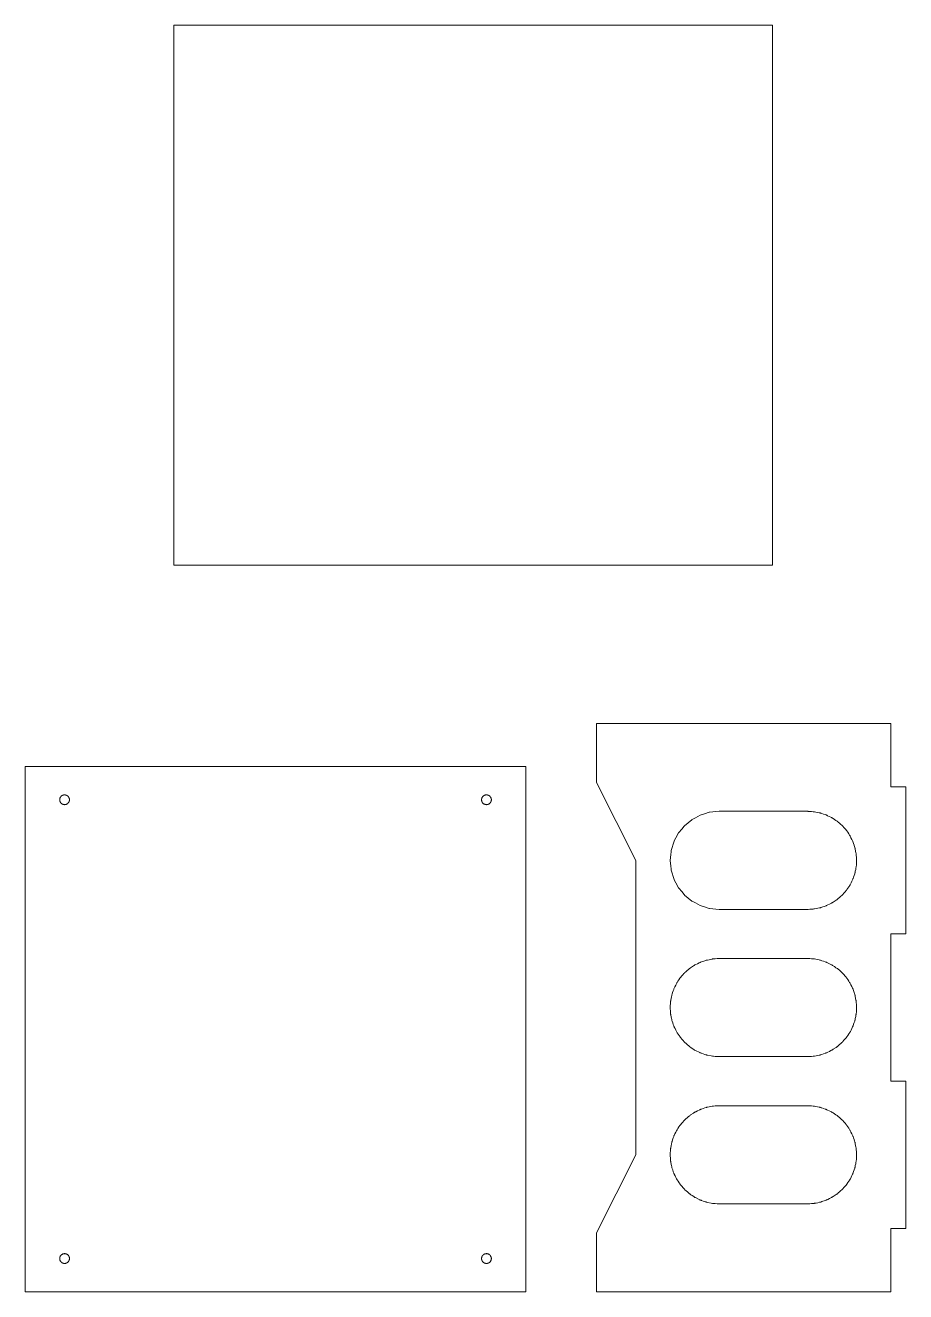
# Model space of a CAD drawing. Header units: inches. Extents: x 17 to 196, y 10 to 268.
import ezdxf

# ---------------------------------------------------------------- set-up
doc = ezdxf.new("R2010")
doc.units = ezdxf.units.IN
doc.header["$MEASUREMENT"] = 0
doc.layers.add('Layer 1', color=7, linetype='Continuous')

# ---------------------------------------------------------------- blocks, each defined once
blk = doc.blocks.new('block 3')
at = {"layer": 'Layer 1', "color": 7, "lineweight": 9, "true_color": 0xffffff}
blk.add_lwpolyline([(141.12, 67.45), (141.12, 37.45)], dxfattribs=at)
blk = doc.blocks.new('block 4')
at = {"layer": 'Layer 1', "color": 7, "lineweight": 9, "true_color": 0xffffff}
blk.add_lwpolyline([(141.12, 37.45), (133.12, 21.55)], dxfattribs=at)
blk = doc.blocks.new('block 5')
at = {"layer": 'Layer 1', "color": 7, "lineweight": 9, "true_color": 0xffffff}
blk.add_lwpolyline([(133.12, 21.55), (133.12, 9.55)], dxfattribs=at)
blk = doc.blocks.new('block 6')
at = {"layer": 'Layer 1', "color": 7, "lineweight": 9, "true_color": 0xffffff}
blk.add_lwpolyline([(133.12, 9.55), (193.12, 9.55)], dxfattribs=at)
blk = doc.blocks.new('block 7')
at = {"layer": 'Layer 1', "color": 7, "lineweight": 9, "true_color": 0xffffff}
blk.add_lwpolyline([(193.12, 9.55), (193.12, 22.45)], dxfattribs=at)
blk = doc.blocks.new('block 8')
at = {"layer": 'Layer 1', "color": 7, "lineweight": 9, "true_color": 0xffffff}
blk.add_lwpolyline([(193.12, 22.45), (196.12, 22.45)], dxfattribs=at)
blk = doc.blocks.new('block 9')
at = {"layer": 'Layer 1', "color": 7, "lineweight": 9, "true_color": 0xffffff}
blk.add_lwpolyline([(196.12, 22.45), (196.12, 52.45)], dxfattribs=at)
blk = doc.blocks.new('block 10')
at = {"layer": 'Layer 1', "color": 7, "lineweight": 9, "true_color": 0xffffff}
blk.add_lwpolyline([(196.12, 52.45), (193.12, 52.45)], dxfattribs=at)
blk = doc.blocks.new('block 11')
at = {"layer": 'Layer 1', "color": 7, "lineweight": 9, "true_color": 0xffffff}
blk.add_lwpolyline([(193.12, 52.45), (193.12, 67.45)], dxfattribs=at)
blk = doc.blocks.new('block 12')
at = {"layer": 'Layer 1', "color": 7, "lineweight": 9, "true_color": 0xffffff}
blk.add_lwpolyline([(193.12, 82.45), (193.12, 67.45)], dxfattribs=at)
blk = doc.blocks.new('block 13')
at = {"layer": 'Layer 1', "color": 7, "lineweight": 9, "true_color": 0xffffff}
blk.add_lwpolyline([(196.12, 82.45), (193.12, 82.45)], dxfattribs=at)
blk = doc.blocks.new('block 14')
at = {"layer": 'Layer 1', "color": 7, "lineweight": 9, "true_color": 0xffffff}
blk.add_lwpolyline([(196.12, 112.45), (196.12, 82.45)], dxfattribs=at)
blk = doc.blocks.new('block 15')
at = {"layer": 'Layer 1', "color": 7, "lineweight": 9, "true_color": 0xffffff}
blk.add_lwpolyline([(193.12, 112.45), (196.12, 112.45)], dxfattribs=at)
blk = doc.blocks.new('block 16')
at = {"layer": 'Layer 1', "color": 7, "lineweight": 9, "true_color": 0xffffff}
blk.add_lwpolyline([(193.12, 125.35), (193.12, 112.45)], dxfattribs=at)
blk = doc.blocks.new('block 17')
at = {"layer": 'Layer 1', "color": 7, "lineweight": 9, "true_color": 0xffffff}
blk.add_lwpolyline([(133.12, 125.35), (193.12, 125.35)], dxfattribs=at)
blk = doc.blocks.new('block 18')
at = {"layer": 'Layer 1', "color": 7, "lineweight": 9, "true_color": 0xffffff}
blk.add_lwpolyline([(133.12, 113.35), (133.12, 125.35)], dxfattribs=at)
blk = doc.blocks.new('block 19')
at = {"layer": 'Layer 1', "color": 7, "lineweight": 9, "true_color": 0xffffff}
blk.add_lwpolyline([(141.12, 97.45), (133.12, 113.35)], dxfattribs=at)
blk = doc.blocks.new('block 20')
at = {"layer": 'Layer 1', "color": 7, "lineweight": 9, "true_color": 0xffffff}
blk.add_lwpolyline([(141.12, 67.45), (141.12, 97.45)], dxfattribs=at)
blk = doc.blocks.new('block 21')
at = {"layer": 'Layer 1', "color": 7, "lineweight": 9, "true_color": 0xffffff}
blk.add_lwpolyline([(158.12, 47.45), (176.12, 47.45)], dxfattribs=at)
blk = doc.blocks.new('block 22')
at = {"layer": 'Layer 1', "color": 7, "lineweight": 9, "true_color": 0xffffff}
blk.add_lwpolyline([(176.12, 27.45), (176.15, 27.45), (176.25, 27.46), (176.57, 27.48), (176.95, 27.51), (177.28, 27.53), (177.39, 27.54), (177.44, 27.54), (177.46, 27.54), (177.54, 27.56), (177.84, 27.62), (178.2, 27.69), (178.54, 27.76), (178.65, 27.78), (178.72, 27.8), (178.74, 27.8), (178.8, 27.82), (179.06, 27.91), (179.74, 28.14), (179.86, 28.19), (179.94, 28.21), (180.01, 28.24), (180.1, 28.29), (180.24, 28.36), (180.56, 28.52), (180.88, 28.67), (181.01, 28.74), (181.09, 28.78), (181.15, 28.81), (181.23, 28.86), (181.35, 28.94), (181.95, 29.34), (182.07, 29.42), (182.15, 29.48), (182.21, 29.52), (182.28, 29.58), (182.37, 29.67), (182.64, 29.9), (182.92, 30.14), (183.12, 30.32), (183.17, 30.36), (183.18, 30.37), (183.23, 30.43), (183.31, 30.52), (183.54, 30.78), (183.78, 31.06), (183.98, 31.28), (184.03, 31.34), (184.04, 31.35), (184.07, 31.4), (184.14, 31.49), (184.32, 31.77), (184.54, 32.09), (184.71, 32.35), (184.76, 32.43), (184.78, 32.45), (184.8, 32.49), (184.84, 32.58), (184.98, 32.87), (185.15, 33.21), (185.3, 33.51), (185.34, 33.6), (185.36, 33.64), (185.37, 33.67), (185.4, 33.75), (185.5, 34.04), (185.62, 34.39), (185.72, 34.71), (185.76, 34.82), (185.78, 34.88), (185.79, 34.9), (185.8, 34.97), (185.85, 35.25), (185.93, 35.61), (185.99, 35.95), (186.02, 36.07), (186.03, 36.14), (186.04, 36.22), (186.06, 36.49), (186.1, 37.2), (186.11, 37.34), (186.12, 37.42), (186.12, 37.49), (186.11, 37.59), (186.1, 37.74), (186.08, 38.1), (186.05, 38.46), (186.04, 38.6), (186.04, 38.7), (186.03, 38.77), (186.01, 38.86), (185.99, 38.99), (185.85, 39.7), (185.82, 39.85), (185.8, 39.96), (185.78, 40.03), (185.75, 40.1), (185.71, 40.22), (185.6, 40.55), (185.48, 40.91), (185.39, 41.18), (185.37, 41.25), (185.36, 41.27), (185.33, 41.32), (185.28, 41.43), (185.13, 41.73), (184.96, 42.07), (184.83, 42.35), (184.79, 42.43), (184.78, 42.45), (184.75, 42.49), (184.69, 42.58), (184.51, 42.85), (184.3, 43.17), (184.12, 43.44), (184.06, 43.52), (184.04, 43.55), (184.02, 43.58), (183.96, 43.65), (183.76, 43.88), (183.51, 44.16), (183.29, 44.41), (183.21, 44.49), (183.18, 44.53), (183.16, 44.55), (183.1, 44.6), (182.89, 44.79), (182.6, 45.04), (182.35, 45.26), (182.26, 45.34), (182.2, 45.39), (182.19, 45.4), (182.14, 45.43), (181.91, 45.58), (181.61, 45.79), (181.32, 45.98), (181.21, 46.05), (181.14, 46.1), (181.07, 46.13), (180.98, 46.18), (180.85, 46.24), (180.2, 46.56), (180.08, 46.63), (179.99, 46.67), (179.93, 46.7), (179.84, 46.73), (179.71, 46.77), (179.37, 46.89), (179.02, 47), (178.88, 47.05), (178.78, 47.09), (178.71, 47.11), (178.63, 47.12), (178.5, 47.15), (177.79, 47.29), (177.52, 47.35), (177.45, 47.36), (177.44, 47.36), (177.39, 47.37), (177.28, 47.37), (176.95, 47.4), (176.57, 47.42), (176.25, 47.44), (176.15, 47.45), (176.12, 47.45)], dxfattribs=at)
blk = doc.blocks.new('block 23')
at = {"layer": 'Layer 1', "color": 7, "lineweight": 9, "true_color": 0xffffff}
blk.add_lwpolyline([(176.12, 27.45), (158.12, 27.45)], dxfattribs=at)
blk = doc.blocks.new('block 24')
at = {"layer": 'Layer 1', "color": 7, "lineweight": 9, "true_color": 0xffffff}
blk.add_lwpolyline([(158.12, 47.45), (158.08, 47.45), (157.99, 47.44), (157.67, 47.42), (157.29, 47.4), (156.96, 47.37), (156.85, 47.37), (156.8, 47.36), (156.77, 47.36), (156.69, 47.34), (156.4, 47.28), (156.03, 47.21), (155.7, 47.14), (155.58, 47.12), (155.52, 47.11), (155.5, 47.1), (155.44, 47.08), (155.17, 46.99), (154.49, 46.76), (154.37, 46.72), (154.3, 46.69), (154.23, 46.66), (154.13, 46.61), (154, 46.55), (153.67, 46.38), (153.35, 46.23), (153.23, 46.17), (153.15, 46.13), (153.09, 46.09), (153.01, 46.04), (152.89, 45.96), (152.29, 45.56), (152.17, 45.48), (152.08, 45.42), (152.02, 45.38), (151.96, 45.32), (151.86, 45.24), (151.6, 45.01), (151.32, 44.76), (151.11, 44.58), (151.07, 44.54), (151.05, 44.53), (151.01, 44.48), (150.93, 44.38), (150.7, 44.13), (150.45, 43.84), (150.26, 43.63), (150.21, 43.57), (150.19, 43.55), (150.16, 43.5), (150.1, 43.41), (149.91, 43.13), (149.7, 42.81), (149.53, 42.55), (149.47, 42.48), (149.46, 42.45), (149.44, 42.41), (149.4, 42.32), (149.25, 42.03), (149.08, 41.69), (148.94, 41.4), (148.89, 41.3), (148.87, 41.26), (148.86, 41.24), (148.84, 41.15), (148.74, 40.87), (148.62, 40.51), (148.51, 40.19), (148.47, 40.08), (148.45, 40.02), (148.45, 40.01), (148.44, 39.93), (148.38, 39.66), (148.31, 39.29), (148.24, 38.95), (148.22, 38.83), (148.2, 38.76), (148.2, 38.68), (148.18, 38.42), (148.13, 37.7), (148.13, 37.57), (148.12, 37.48), (148.12, 37.41), (148.13, 37.31), (148.14, 37.16), (148.16, 36.81), (148.18, 36.45), (148.19, 36.3), (148.2, 36.2), (148.21, 36.13), (148.22, 36.05), (148.25, 35.91), (148.39, 35.21), (148.42, 35.06), (148.44, 34.95), (148.46, 34.87), (148.48, 34.8), (148.52, 34.68), (148.63, 34.35), (148.75, 33.99), (148.84, 33.72), (148.87, 33.65), (148.87, 33.64), (148.9, 33.58), (148.95, 33.48), (149.1, 33.17), (149.27, 32.83), (149.41, 32.55), (149.45, 32.47), (149.46, 32.45), (149.48, 32.41), (149.54, 32.32), (149.72, 32.05), (149.94, 31.73), (150.12, 31.47), (150.17, 31.38), (150.2, 31.35), (150.22, 31.33), (150.28, 31.26), (150.48, 31.03), (150.73, 30.74), (150.95, 30.49), (151.02, 30.41), (151.06, 30.37), (151.07, 30.35), (151.13, 30.3), (151.35, 30.11), (151.63, 29.87), (151.89, 29.64), (151.98, 29.56), (152.03, 29.52), (152.05, 29.51), (152.1, 29.47), (152.32, 29.32), (152.63, 29.12), (152.92, 28.92), (153.03, 28.85), (153.1, 28.8), (153.16, 28.77), (153.26, 28.72), (153.39, 28.66), (154.03, 28.34), (154.16, 28.28), (154.25, 28.23), (154.31, 28.21), (154.4, 28.18), (154.53, 28.13), (154.87, 28.02), (155.21, 27.9), (155.35, 27.85), (155.46, 27.82), (155.53, 27.79), (155.61, 27.78), (155.73, 27.75), (156.44, 27.61), (156.72, 27.55), (156.78, 27.54), (156.8, 27.54), (156.85, 27.54), (156.96, 27.53), (157.29, 27.51), (157.67, 27.48), (157.99, 27.46), (158.08, 27.45), (158.12, 27.45)], dxfattribs=at)
blk = doc.blocks.new('block 25')
at = {"layer": 'Layer 1', "color": 7, "lineweight": 9, "true_color": 0xffffff}
blk.add_open_spline([(158.12, 107.45), (158.12, 107.45), (156.1, 107.25), (156.1, 107.25), (156.1, 107.25), (156.1, 107.25), (154.23, 106.67), (152.53, 105.74), (152.53, 105.74), (152.53, 105.74), (152.53, 105.74), (151.05, 104.52), (151.05, 104.52), (151.05, 104.52), (151.05, 104.52), (149.83, 103.04), (148.9, 101.34), (148.9, 101.34), (148.9, 101.34), (148.9, 101.34), (148.32, 99.47), (148.32, 99.47), (148.32, 99.47), (148.32, 99.47), (148.12, 97.45), (148.32, 95.44), (148.32, 95.44), (148.32, 95.44), (148.32, 95.44), (148.9, 93.56), (148.9, 93.56), (148.9, 93.56), (148.9, 93.56), (149.83, 91.86), (151.05, 90.38), (151.05, 90.38), (151.05, 90.38), (151.05, 90.38), (152.53, 89.16), (152.53, 89.16), (152.53, 89.16), (152.53, 89.16), (154.23, 88.24), (156.1, 87.65), (156.1, 87.65), (156.1, 87.65), (156.1, 87.65), (158.12, 87.45), (158.12, 87.45)], degree=3, knots=[0, 0, 0, 0, 1, 1, 1, 2, 2, 2, 3, 3, 3, 4, 4, 4, 5, 5, 5, 6, 6, 6, 7, 7, 7, 8, 8, 8, 9, 9, 9, 10, 10, 10, 11, 11, 11, 12, 12, 12, 13, 13, 13, 14, 14, 14, 15, 15, 15, 16, 16, 16, 16], dxfattribs=at)
blk = doc.blocks.new('block 26')
at = {"layer": 'Layer 1', "color": 7, "lineweight": 9, "true_color": 0xffffff}
blk.add_lwpolyline([(176.12, 107.45), (158.12, 107.45)], dxfattribs=at)
blk = doc.blocks.new('block 27')
at = {"layer": 'Layer 1', "color": 7, "lineweight": 9, "true_color": 0xffffff}
blk.add_lwpolyline([(176.12, 87.45), (176.15, 87.45), (176.25, 87.46), (176.57, 87.48), (176.95, 87.51), (177.28, 87.53), (177.39, 87.54), (177.44, 87.54), (177.46, 87.54), (177.54, 87.56), (177.84, 87.62), (178.2, 87.69), (178.54, 87.76), (178.65, 87.78), (178.72, 87.8), (178.74, 87.8), (178.8, 87.82), (179.06, 87.91), (179.74, 88.14), (179.86, 88.19), (179.94, 88.21), (180.01, 88.24), (180.1, 88.29), (180.24, 88.36), (180.56, 88.52), (180.88, 88.67), (181.01, 88.74), (181.09, 88.78), (181.15, 88.81), (181.23, 88.86), (181.35, 88.94), (181.95, 89.34), (182.07, 89.42), (182.15, 89.48), (182.21, 89.52), (182.28, 89.58), (182.37, 89.67), (182.64, 89.9), (182.92, 90.14), (183.12, 90.32), (183.17, 90.36), (183.18, 90.37), (183.23, 90.43), (183.31, 90.52), (183.54, 90.78), (183.78, 91.06), (183.98, 91.28), (184.03, 91.34), (184.04, 91.35), (184.07, 91.4), (184.14, 91.49), (184.32, 91.77), (184.54, 92.09), (184.71, 92.35), (184.76, 92.43), (184.78, 92.45), (184.8, 92.49), (184.84, 92.58), (184.98, 92.87), (185.15, 93.21), (185.3, 93.51), (185.34, 93.6), (185.36, 93.64), (185.37, 93.67), (185.4, 93.75), (185.5, 94.04), (185.62, 94.39), (185.72, 94.71), (185.76, 94.82), (185.78, 94.88), (185.79, 94.9), (185.8, 94.97), (185.85, 95.25), (185.93, 95.61), (185.99, 95.95), (186.02, 96.07), (186.03, 96.14), (186.04, 96.22), (186.06, 96.49), (186.1, 97.2), (186.11, 97.34), (186.12, 97.42), (186.12, 97.49), (186.11, 97.59), (186.1, 97.74), (186.08, 98.1), (186.05, 98.46), (186.04, 98.6), (186.04, 98.7), (186.03, 98.77), (186.01, 98.86), (185.99, 98.99), (185.85, 99.7), (185.82, 99.85), (185.8, 99.96), (185.78, 100.03), (185.75, 100.1), (185.71, 100.22), (185.6, 100.55), (185.48, 100.91), (185.39, 101.18), (185.37, 101.25), (185.36, 101.27), (185.33, 101.32), (185.28, 101.43), (185.13, 101.73), (184.96, 102.07), (184.83, 102.35), (184.79, 102.43), (184.78, 102.45), (184.75, 102.49), (184.69, 102.58), (184.51, 102.85), (184.3, 103.17), (184.12, 103.44), (184.06, 103.52), (184.04, 103.55), (184.02, 103.58), (183.96, 103.65), (183.76, 103.88), (183.51, 104.16), (183.29, 104.41), (183.21, 104.49), (183.18, 104.53), (183.16, 104.55), (183.1, 104.6), (182.89, 104.79), (182.6, 105.04), (182.35, 105.26), (182.26, 105.34), (182.2, 105.39), (182.19, 105.4), (182.14, 105.43), (181.91, 105.58), (181.61, 105.79), (181.32, 105.98), (181.21, 106.05), (181.14, 106.1), (181.07, 106.13), (180.98, 106.18), (180.85, 106.24), (180.2, 106.56), (180.08, 106.63), (179.99, 106.67), (179.93, 106.7), (179.84, 106.73), (179.71, 106.77), (179.37, 106.89), (179.02, 107), (178.88, 107.05), (178.78, 107.09), (178.71, 107.11), (178.63, 107.12), (178.5, 107.15), (177.79, 107.29), (177.52, 107.35), (177.45, 107.36), (177.44, 107.36), (177.39, 107.37), (177.28, 107.37), (176.95, 107.4), (176.57, 107.42), (176.25, 107.44), (176.15, 107.45), (176.12, 107.45)], dxfattribs=at)
blk = doc.blocks.new('block 28')
at = {"layer": 'Layer 1', "color": 7, "lineweight": 9, "true_color": 0xffffff}
blk.add_lwpolyline([(158.12, 87.45), (176.12, 87.45)], dxfattribs=at)
blk = doc.blocks.new('block 29')
at = {"layer": 'Layer 1', "color": 7, "lineweight": 9, "true_color": 0xffffff}
blk.add_lwpolyline([(158.12, 77.45), (176.12, 77.45)], dxfattribs=at)
blk = doc.blocks.new('block 30')
at = {"layer": 'Layer 1', "color": 7, "lineweight": 9, "true_color": 0xffffff}
blk.add_lwpolyline([(176.12, 57.45), (176.15, 57.45), (176.25, 57.46), (176.57, 57.48), (176.95, 57.51), (177.28, 57.53), (177.39, 57.54), (177.44, 57.54), (177.46, 57.54), (177.54, 57.56), (177.84, 57.62), (178.2, 57.69), (178.54, 57.76), (178.65, 57.78), (178.72, 57.8), (178.74, 57.8), (178.8, 57.82), (179.06, 57.91), (179.74, 58.14), (179.86, 58.19), (179.94, 58.21), (180.01, 58.24), (180.1, 58.29), (180.24, 58.36), (180.56, 58.52), (180.88, 58.67), (181.01, 58.74), (181.09, 58.78), (181.15, 58.81), (181.23, 58.86), (181.35, 58.94), (181.95, 59.34), (182.07, 59.42), (182.15, 59.48), (182.21, 59.52), (182.28, 59.58), (182.37, 59.67), (182.64, 59.9), (182.92, 60.14), (183.12, 60.32), (183.17, 60.36), (183.18, 60.37), (183.23, 60.43), (183.31, 60.52), (183.54, 60.78), (183.78, 61.06), (183.98, 61.28), (184.03, 61.34), (184.04, 61.35), (184.07, 61.4), (184.14, 61.49), (184.32, 61.77), (184.54, 62.09), (184.71, 62.35), (184.76, 62.43), (184.78, 62.45), (184.8, 62.49), (184.84, 62.58), (184.98, 62.87), (185.15, 63.21), (185.3, 63.51), (185.34, 63.6), (185.36, 63.64), (185.37, 63.67), (185.4, 63.75), (185.5, 64.04), (185.62, 64.39), (185.72, 64.71), (185.76, 64.82), (185.78, 64.88), (185.79, 64.9), (185.8, 64.97), (185.85, 65.25), (185.93, 65.61), (185.99, 65.95), (186.02, 66.07), (186.03, 66.14), (186.04, 66.22), (186.06, 66.49), (186.1, 67.2), (186.11, 67.34), (186.12, 67.42), (186.12, 67.49), (186.11, 67.59), (186.1, 67.74), (186.08, 68.1), (186.05, 68.46), (186.04, 68.6), (186.04, 68.7), (186.03, 68.77), (186.01, 68.86), (185.99, 68.99), (185.85, 69.7), (185.82, 69.85), (185.8, 69.96), (185.78, 70.03), (185.75, 70.1), (185.71, 70.22), (185.6, 70.55), (185.48, 70.91), (185.39, 71.18), (185.37, 71.25), (185.36, 71.27), (185.33, 71.32), (185.28, 71.43), (185.13, 71.73), (184.96, 72.07), (184.83, 72.35), (184.79, 72.43), (184.78, 72.45), (184.75, 72.49), (184.69, 72.58), (184.51, 72.85), (184.3, 73.17), (184.12, 73.44), (184.06, 73.52), (184.04, 73.55), (184.02, 73.58), (183.96, 73.65), (183.76, 73.88), (183.51, 74.16), (183.29, 74.41), (183.21, 74.49), (183.18, 74.53), (183.16, 74.55), (183.1, 74.6), (182.89, 74.79), (182.6, 75.04), (182.35, 75.26), (182.26, 75.34), (182.2, 75.39), (182.19, 75.4), (182.14, 75.43), (181.91, 75.58), (181.61, 75.79), (181.32, 75.98), (181.21, 76.05), (181.14, 76.1), (181.07, 76.13), (180.98, 76.18), (180.85, 76.24), (180.2, 76.56), (180.08, 76.63), (179.99, 76.67), (179.93, 76.7), (179.84, 76.73), (179.71, 76.77), (179.37, 76.89), (179.02, 77), (178.88, 77.05), (178.78, 77.09), (178.71, 77.11), (178.63, 77.12), (178.5, 77.15), (177.79, 77.29), (177.52, 77.35), (177.45, 77.36), (177.44, 77.36), (177.39, 77.37), (177.28, 77.37), (176.95, 77.4), (176.57, 77.42), (176.25, 77.44), (176.15, 77.45), (176.12, 77.45)], dxfattribs=at)
blk = doc.blocks.new('block 31')
at = {"layer": 'Layer 1', "color": 7, "lineweight": 9, "true_color": 0xffffff}
blk.add_lwpolyline([(176.12, 57.45), (158.12, 57.45)], dxfattribs=at)
blk = doc.blocks.new('block 32')
at = {"layer": 'Layer 1', "color": 7, "lineweight": 9, "true_color": 0xffffff}
blk.add_lwpolyline([(158.12, 77.45), (158.08, 77.45), (157.99, 77.44), (157.67, 77.42), (157.29, 77.4), (156.96, 77.37), (156.85, 77.37), (156.8, 77.36), (156.77, 77.36), (156.69, 77.34), (156.4, 77.28), (156.03, 77.21), (155.7, 77.14), (155.58, 77.12), (155.52, 77.11), (155.5, 77.1), (155.44, 77.08), (155.17, 76.99), (154.49, 76.76), (154.37, 76.72), (154.3, 76.69), (154.23, 76.66), (154.13, 76.61), (154, 76.55), (153.67, 76.38), (153.35, 76.23), (153.23, 76.17), (153.15, 76.13), (153.09, 76.09), (153.01, 76.04), (152.89, 75.96), (152.29, 75.56), (152.17, 75.48), (152.08, 75.42), (152.02, 75.38), (151.96, 75.32), (151.86, 75.24), (151.6, 75.01), (151.32, 74.76), (151.11, 74.58), (151.07, 74.54), (151.05, 74.53), (151.01, 74.48), (150.93, 74.38), (150.7, 74.13), (150.45, 73.84), (150.26, 73.63), (150.21, 73.57), (150.19, 73.55), (150.16, 73.5), (150.1, 73.41), (149.91, 73.13), (149.7, 72.81), (149.53, 72.55), (149.47, 72.48), (149.46, 72.45), (149.44, 72.41), (149.4, 72.32), (149.25, 72.03), (149.08, 71.69), (148.94, 71.4), (148.89, 71.3), (148.87, 71.26), (148.86, 71.24), (148.84, 71.15), (148.74, 70.87), (148.62, 70.51), (148.51, 70.19), (148.47, 70.08), (148.45, 70.02), (148.45, 70.01), (148.44, 69.93), (148.38, 69.66), (148.31, 69.29), (148.24, 68.95), (148.22, 68.83), (148.2, 68.76), (148.2, 68.68), (148.18, 68.42), (148.13, 67.7), (148.13, 67.57), (148.12, 67.48), (148.12, 67.41), (148.13, 67.31), (148.14, 67.16), (148.16, 66.81), (148.18, 66.45), (148.19, 66.3), (148.2, 66.2), (148.21, 66.13), (148.22, 66.05), (148.25, 65.91), (148.39, 65.21), (148.42, 65.06), (148.44, 64.95), (148.46, 64.87), (148.48, 64.8), (148.52, 64.68), (148.63, 64.35), (148.75, 63.99), (148.84, 63.72), (148.87, 63.65), (148.87, 63.64), (148.9, 63.58), (148.95, 63.48), (149.1, 63.17), (149.27, 62.83), (149.41, 62.55), (149.45, 62.47), (149.46, 62.45), (149.48, 62.41), (149.54, 62.32), (149.72, 62.05), (149.94, 61.73), (150.12, 61.47), (150.17, 61.38), (150.2, 61.35), (150.22, 61.33), (150.28, 61.26), (150.48, 61.03), (150.73, 60.74), (150.95, 60.49), (151.02, 60.41), (151.06, 60.37), (151.07, 60.35), (151.13, 60.3), (151.35, 60.11), (151.63, 59.87), (151.89, 59.64), (151.98, 59.56), (152.03, 59.52), (152.05, 59.51), (152.1, 59.47), (152.32, 59.32), (152.63, 59.12), (152.92, 58.92), (153.03, 58.85), (153.1, 58.8), (153.16, 58.77), (153.26, 58.72), (153.39, 58.66), (154.03, 58.34), (154.16, 58.28), (154.25, 58.23), (154.31, 58.21), (154.4, 58.18), (154.53, 58.13), (154.87, 58.02), (155.21, 57.9), (155.35, 57.85), (155.46, 57.82), (155.53, 57.79), (155.61, 57.78), (155.73, 57.75), (156.44, 57.61), (156.72, 57.55), (156.78, 57.54), (156.8, 57.54), (156.85, 57.54), (156.96, 57.53), (157.29, 57.51), (157.67, 57.48), (157.99, 57.46), (158.08, 57.45), (158.12, 57.45)], dxfattribs=at)
blk = doc.blocks.new('block 2')
at = {"layer": 'Layer 1'}
for name in ['block 17', 'block 18', 'block 16', 'block 19', 'block 15', 'block 14', 'block 25', 'block 26', 'block 27', 'block 20', 'block 28', 'block 12', 'block 13', 'block 32', 'block 29', 'block 30', 'block 3', 'block 11', 'block 31', 'block 10', 'block 9', 'block 24', 'block 21', 'block 22', 'block 4', 'block 23', 'block 5', 'block 7', 'block 8', 'block 6']:
    blk.add_blockref(name, (0, 0), dxfattribs=at)
blk = doc.blocks.new('block 34')
at = {"layer": 'Layer 1', "color": 7, "lineweight": 9, "true_color": 0xffffff}
blk.add_lwpolyline([(46.95, 267.63), (46.95, 157.63)], dxfattribs=at)
blk = doc.blocks.new('block 35')
at = {"layer": 'Layer 1', "color": 7, "lineweight": 9, "true_color": 0xffffff}
blk.add_lwpolyline([(168.95, 157.63), (46.95, 157.63)], dxfattribs=at)
blk = doc.blocks.new('block 36')
at = {"layer": 'Layer 1', "color": 7, "lineweight": 9, "true_color": 0xffffff}
blk.add_lwpolyline([(168.95, 157.63), (168.95, 267.63)], dxfattribs=at)
blk = doc.blocks.new('block 37')
at = {"layer": 'Layer 1', "color": 7, "lineweight": 9, "true_color": 0xffffff}
blk.add_lwpolyline([(46.95, 267.63), (168.95, 267.63)], dxfattribs=at)
blk = doc.blocks.new('block 33')
at = {"layer": 'Layer 1'}
for name in ['block 34', 'block 37', 'block 36', 'block 35']:
    blk.add_blockref(name, (0, 0), dxfattribs=at)
blk = doc.blocks.new('block 39')
at = {"layer": 'Layer 1', "color": 7, "lineweight": 9, "true_color": 0xffffff}
blk.add_open_spline([(25.67, 16.3), (25.67, 16.3), (25.67, 16.3), (25.67, 16.3), (25.67, 16.3), (25.67, 16.31), (25.67, 16.31), (25.67, 16.31), (25.66, 16.34), (25.66, 16.34), (25.66, 16.34), (25.66, 16.37), (25.66, 16.37), (25.66, 16.37), (25.66, 16.41), (25.66, 16.41), (25.66, 16.41), (25.65, 16.45), (25.65, 16.45), (25.65, 16.45), (25.65, 16.48), (25.65, 16.48), (25.65, 16.48), (25.65, 16.5), (25.65, 16.5), (25.65, 16.5), (25.65, 16.5), (25.65, 16.5), (25.65, 16.5), (25.64, 16.52), (25.64, 16.52), (25.64, 16.52), (25.63, 16.55), (25.63, 16.55), (25.63, 16.55), (25.61, 16.62), (25.61, 16.62), (25.61, 16.62), (25.6, 16.66), (25.6, 16.66), (25.6, 16.66), (25.59, 16.68), (25.59, 16.68), (25.59, 16.68), (25.59, 16.69), (25.59, 16.69), (25.59, 16.69), (25.59, 16.69), (25.59, 16.69), (25.59, 16.69), (25.59, 16.69), (25.59, 16.69), (25.59, 16.69), (25.59, 16.7), (25.59, 16.7), (25.59, 16.7), (25.57, 16.72), (25.57, 16.72), (25.57, 16.72), (25.56, 16.75), (25.56, 16.75), (25.56, 16.75), (25.52, 16.81), (25.52, 16.81), (25.52, 16.81), (25.51, 16.84), (25.51, 16.84), (25.51, 16.84), (25.5, 16.86), (25.5, 16.86), (25.5, 16.86), (25.5, 16.86), (25.5, 16.86), (25.5, 16.86), (25.49, 16.87), (25.49, 16.87), (25.49, 16.87), (25.47, 16.9), (25.47, 16.9), (25.47, 16.9), (25.44, 16.92), (25.44, 16.92), (25.44, 16.92), (25.4, 16.98), (25.4, 16.98), (25.4, 16.98), (25.38, 17), (25.38, 17), (25.38, 17), (25.38, 17.01), (25.38, 17.01), (25.38, 17.01), (25.38, 17.01), (25.38, 17.01), (25.38, 17.01), (25.37, 17.01), (25.37, 17.01), (25.37, 17.01), (25.37, 17.01), (25.37, 17.01), (25.37, 17.01), (25.35, 17.03), (25.35, 17.03), (25.35, 17.03), (25.33, 17.05), (25.33, 17.05), (25.33, 17.05), (25.3, 17.07), (25.3, 17.07), (25.3, 17.07), (25.27, 17.1), (25.27, 17.1), (25.27, 17.1), (25.25, 17.12), (25.25, 17.12), (25.25, 17.12), (25.23, 17.13), (25.23, 17.13), (25.23, 17.13), (25.23, 17.13), (25.23, 17.13), (25.23, 17.13), (25.21, 17.14), (25.21, 17.14), (25.21, 17.14), (25.19, 17.15), (25.19, 17.15), (25.19, 17.15), (25.12, 17.19), (25.12, 17.19), (25.12, 17.19), (25.09, 17.2), (25.09, 17.2), (25.09, 17.2), (25.07, 17.22), (25.07, 17.22), (25.07, 17.22), (25.06, 17.22), (25.06, 17.22), (25.06, 17.22), (25.06, 17.22), (25.06, 17.22), (25.06, 17.22), (25.06, 17.22), (25.06, 17.22), (25.06, 17.22), (25.05, 17.22), (25.05, 17.22), (25.05, 17.22), (25.03, 17.23), (25.03, 17.23), (25.03, 17.23), (25, 17.24), (25, 17.24), (25, 17.24), (24.92, 17.26), (24.92, 17.26), (24.92, 17.26), (24.89, 17.27), (24.89, 17.27), (24.89, 17.27), (24.87, 17.28), (24.87, 17.28), (24.87, 17.28), (24.87, 17.28), (24.87, 17.28), (24.87, 17.28), (24.86, 17.28), (24.86, 17.28), (24.86, 17.28), (24.85, 17.28), (24.85, 17.28), (24.85, 17.28), (24.82, 17.29), (24.82, 17.29), (24.82, 17.29), (24.79, 17.29), (24.79, 17.29), (24.79, 17.29), (24.71, 17.3), (24.71, 17.3), (24.71, 17.3), (24.68, 17.3), (24.68, 17.3), (24.68, 17.3), (24.67, 17.3), (24.67, 17.3), (24.67, 17.3), (24.67, 17.3), (24.67, 17.3), (24.67, 17.3), (24.66, 17.3), (24.66, 17.3), (24.66, 17.3), (24.64, 17.3), (24.64, 17.3), (24.64, 17.3), (24.61, 17.29), (24.61, 17.29), (24.61, 17.29), (24.57, 17.29), (24.57, 17.29), (24.57, 17.29), (24.53, 17.29), (24.53, 17.29), (24.53, 17.29), (24.49, 17.28), (24.49, 17.28), (24.49, 17.28), (24.47, 17.28), (24.47, 17.28), (24.47, 17.28), (24.47, 17.28), (24.47, 17.28), (24.47, 17.28), (24.46, 17.28), (24.46, 17.28), (24.46, 17.28), (24.45, 17.28), (24.45, 17.28), (24.45, 17.28), (24.43, 17.27), (24.43, 17.27), (24.43, 17.27), (24.35, 17.25), (24.35, 17.25), (24.35, 17.25), (24.32, 17.24), (24.32, 17.24), (24.32, 17.24), (24.29, 17.23), (24.29, 17.23), (24.29, 17.23), (24.28, 17.22), (24.28, 17.22), (24.28, 17.22), (24.28, 17.22), (24.28, 17.22), (24.28, 17.22), (24.27, 17.22), (24.27, 17.22), (24.27, 17.22), (24.26, 17.21), (24.26, 17.21), (24.26, 17.21), (24.23, 17.2), (24.23, 17.2), (24.23, 17.2), (24.16, 17.16), (24.16, 17.16), (24.16, 17.16), (24.13, 17.14), (24.13, 17.14), (24.13, 17.14), (24.11, 17.13), (24.11, 17.13), (24.11, 17.13), (24.11, 17.13), (24.11, 17.13), (24.11, 17.13), (24.11, 17.13), (24.11, 17.13), (24.11, 17.13), (24.11, 17.13), (24.11, 17.13), (24.11, 17.13), (24.1, 17.12), (24.1, 17.12), (24.1, 17.12), (24.08, 17.11), (24.08, 17.11), (24.08, 17.11), (24.05, 17.08), (24.05, 17.08), (24.05, 17.08), (24, 17.04), (24, 17.04), (24, 17.04), (23.97, 17.02), (23.97, 17.02), (23.97, 17.02), (23.96, 17.01), (23.96, 17.01), (23.96, 17.01), (23.96, 17.01), (23.96, 17.01), (23.96, 17.01), (23.95, 16.99), (23.95, 16.99), (23.95, 16.99), (23.93, 16.97), (23.93, 16.97), (23.93, 16.97), (23.9, 16.94), (23.9, 16.94), (23.9, 16.94), (23.88, 16.91), (23.88, 16.91), (23.88, 16.91), (23.86, 16.88), (23.86, 16.88), (23.86, 16.88), (23.84, 16.87), (23.84, 16.87), (23.84, 16.87), (23.84, 16.86), (23.84, 16.86), (23.84, 16.86), (23.84, 16.86), (23.84, 16.86), (23.84, 16.86), (23.84, 16.86), (23.84, 16.86), (23.84, 16.86), (23.83, 16.85), (23.83, 16.85), (23.83, 16.85), (23.82, 16.83), (23.82, 16.83), (23.82, 16.83), (23.79, 16.76), (23.79, 16.76), (23.79, 16.76), (23.77, 16.73), (23.77, 16.73), (23.77, 16.73), (23.75, 16.71), (23.75, 16.71), (23.75, 16.71), (23.75, 16.69), (23.75, 16.69), (23.75, 16.69), (23.75, 16.69), (23.75, 16.69), (23.75, 16.69), (23.74, 16.67), (23.74, 16.67), (23.74, 16.67), (23.73, 16.64), (23.73, 16.64), (23.73, 16.64), (23.71, 16.57), (23.71, 16.57), (23.71, 16.57), (23.7, 16.53), (23.7, 16.53), (23.7, 16.53), (23.69, 16.51), (23.69, 16.51), (23.69, 16.51), (23.69, 16.5), (23.69, 16.5), (23.69, 16.5), (23.69, 16.5), (23.69, 16.5), (23.69, 16.5), (23.69, 16.5), (23.69, 16.5), (23.69, 16.5), (23.69, 16.49), (23.69, 16.49), (23.69, 16.49), (23.68, 16.47), (23.68, 16.47), (23.68, 16.47), (23.68, 16.43), (23.68, 16.43), (23.68, 16.43), (23.67, 16.35), (23.67, 16.35), (23.67, 16.35), (23.67, 16.32), (23.67, 16.32), (23.67, 16.32), (23.67, 16.3), (23.67, 16.3), (23.67, 16.3), (23.67, 16.3), (23.67, 16.3), (23.67, 16.3), (23.67, 16.28), (23.67, 16.28), (23.67, 16.28), (23.67, 16.25), (23.67, 16.25), (23.67, 16.25), (23.68, 16.21), (23.68, 16.21), (23.68, 16.21), (23.68, 16.17), (23.68, 16.17), (23.68, 16.17), (23.68, 16.13), (23.68, 16.13), (23.68, 16.13), (23.69, 16.11), (23.69, 16.11), (23.69, 16.11), (23.69, 16.1), (23.69, 16.1), (23.69, 16.1), (23.69, 16.1), (23.69, 16.1), (23.69, 16.1), (23.69, 16.1), (23.69, 16.1), (23.69, 16.1), (23.69, 16.09), (23.69, 16.09), (23.69, 16.09), (23.7, 16.07), (23.7, 16.07), (23.7, 16.07), (23.71, 16.03), (23.71, 16.03), (23.71, 16.03), (23.72, 16), (23.72, 16), (23.72, 16), (23.73, 15.96), (23.73, 15.96), (23.73, 15.96), (23.74, 15.93), (23.74, 15.93), (23.74, 15.93), (23.75, 15.91), (23.75, 15.91), (23.75, 15.91), (23.75, 15.91), (23.75, 15.91), (23.75, 15.91), (23.76, 15.89), (23.76, 15.89), (23.76, 15.89), (23.77, 15.87), (23.77, 15.87), (23.77, 15.87), (23.81, 15.8), (23.81, 15.8), (23.81, 15.8), (23.82, 15.77), (23.82, 15.77), (23.82, 15.77), (23.83, 15.75), (23.83, 15.75), (23.83, 15.75), (23.84, 15.74), (23.84, 15.74), (23.84, 15.74), (23.84, 15.74), (23.84, 15.74), (23.84, 15.74), (23.84, 15.74), (23.84, 15.74), (23.84, 15.74), (23.84, 15.74), (23.84, 15.74), (23.84, 15.74), (23.86, 15.72), (23.86, 15.72), (23.86, 15.72), (23.88, 15.69), (23.88, 15.69), (23.88, 15.69), (23.93, 15.63), (23.93, 15.63), (23.93, 15.63), (23.95, 15.61), (23.95, 15.61), (23.95, 15.61), (23.96, 15.6), (23.96, 15.6), (23.96, 15.6), (23.96, 15.59), (23.96, 15.59), (23.96, 15.59), (23.97, 15.58), (23.97, 15.58), (23.97, 15.58), (24, 15.56), (24, 15.56), (24, 15.56), (24.02, 15.54), (24.02, 15.54), (24.02, 15.54), (24.08, 15.5), (24.08, 15.5), (24.08, 15.5), (24.1, 15.48), (24.1, 15.48), (24.1, 15.48), (24.11, 15.47), (24.11, 15.47), (24.11, 15.47), (24.11, 15.47), (24.11, 15.47), (24.11, 15.47), (24.11, 15.47), (24.11, 15.47), (24.11, 15.47), (24.12, 15.47), (24.12, 15.47), (24.12, 15.47), (24.14, 15.46), (24.14, 15.46), (24.14, 15.46), (24.16, 15.44), (24.16, 15.44), (24.16, 15.44), (24.2, 15.42), (24.2, 15.42), (24.2, 15.42), (24.23, 15.41), (24.23, 15.41), (24.23, 15.41), (24.26, 15.39), (24.26, 15.39), (24.26, 15.39), (24.27, 15.38), (24.27, 15.38), (24.27, 15.38), (24.28, 15.38), (24.28, 15.38), (24.28, 15.38), (24.29, 15.38), (24.29, 15.38), (24.29, 15.38), (24.29, 15.37), (24.29, 15.37), (24.29, 15.37), (24.32, 15.37), (24.32, 15.37), (24.32, 15.37), (24.39, 15.34), (24.39, 15.34), (24.39, 15.34), (24.43, 15.33), (24.43, 15.33), (24.43, 15.33), (24.45, 15.33), (24.45, 15.33), (24.45, 15.33), (24.46, 15.32), (24.46, 15.32), (24.46, 15.32), (24.47, 15.32), (24.47, 15.32), (24.47, 15.32), (24.47, 15.32), (24.47, 15.32), (24.47, 15.32), (24.47, 15.32), (24.47, 15.32), (24.47, 15.32), (24.5, 15.32), (24.5, 15.32), (24.5, 15.32), (24.53, 15.31), (24.53, 15.31), (24.53, 15.31), (24.61, 15.31), (24.61, 15.31), (24.61, 15.31), (24.64, 15.3), (24.64, 15.3), (24.64, 15.3), (24.66, 15.3), (24.66, 15.3), (24.66, 15.3), (24.67, 15.3), (24.67, 15.3), (24.67, 15.3), (24.67, 15.3), (24.67, 15.3), (24.67, 15.3), (24.68, 15.3), (24.68, 15.3), (24.68, 15.3), (24.71, 15.31), (24.71, 15.31), (24.71, 15.31), (24.75, 15.31), (24.75, 15.31), (24.75, 15.31), (24.83, 15.32), (24.83, 15.32), (24.83, 15.32), (24.85, 15.32), (24.85, 15.32), (24.85, 15.32), (24.86, 15.32), (24.86, 15.32), (24.86, 15.32), (24.87, 15.32), (24.87, 15.32), (24.87, 15.32), (24.87, 15.32), (24.87, 15.32), (24.87, 15.32), (24.9, 15.33), (24.9, 15.33), (24.9, 15.33), (24.93, 15.34), (24.93, 15.34), (24.93, 15.34), (24.96, 15.35), (24.96, 15.35), (24.96, 15.35), (25, 15.36), (25, 15.36), (25, 15.36), (25.03, 15.37), (25.03, 15.37), (25.03, 15.37), (25.05, 15.38), (25.05, 15.38), (25.05, 15.38), (25.06, 15.38), (25.06, 15.38), (25.06, 15.38), (25.06, 15.38), (25.06, 15.38), (25.06, 15.38), (25.07, 15.39), (25.07, 15.39), (25.07, 15.39), (25.09, 15.4), (25.09, 15.4), (25.09, 15.4), (25.16, 15.43), (25.16, 15.43), (25.16, 15.43), (25.19, 15.45), (25.19, 15.45), (25.19, 15.45), (25.21, 15.46), (25.21, 15.46), (25.21, 15.46), (25.22, 15.47), (25.22, 15.47), (25.22, 15.47), (25.23, 15.47), (25.23, 15.47), (25.23, 15.47), (25.23, 15.47), (25.23, 15.47), (25.23, 15.47), (25.25, 15.49), (25.25, 15.49), (25.25, 15.49), (25.27, 15.51), (25.27, 15.51), (25.27, 15.51), (25.33, 15.56), (25.33, 15.56), (25.33, 15.56), (25.35, 15.58), (25.35, 15.58), (25.35, 15.58), (25.37, 15.59), (25.37, 15.59), (25.37, 15.59), (25.37, 15.59), (25.37, 15.59), (25.37, 15.59), (25.38, 15.59), (25.38, 15.59), (25.38, 15.59), (25.38, 15.6), (25.38, 15.6), (25.38, 15.6), (25.38, 15.6), (25.38, 15.6), (25.38, 15.6), (25.4, 15.62), (25.4, 15.62), (25.4, 15.62), (25.42, 15.65), (25.42, 15.65), (25.42, 15.65), (25.47, 15.71), (25.47, 15.71), (25.47, 15.71), (25.49, 15.73), (25.49, 15.73), (25.49, 15.73), (25.5, 15.74), (25.5, 15.74), (25.5, 15.74), (25.5, 15.75), (25.5, 15.75), (25.5, 15.75), (25.51, 15.76), (25.51, 15.76), (25.51, 15.76), (25.52, 15.79), (25.52, 15.79), (25.52, 15.79), (25.54, 15.82), (25.54, 15.82), (25.54, 15.82), (25.56, 15.86), (25.56, 15.86), (25.56, 15.86), (25.57, 15.89), (25.57, 15.89), (25.57, 15.89), (25.59, 15.91), (25.59, 15.91), (25.59, 15.91), (25.59, 15.91), (25.59, 15.91), (25.59, 15.91), (25.59, 15.91), (25.59, 15.91), (25.59, 15.91), (25.59, 15.92), (25.59, 15.92), (25.59, 15.92), (25.59, 15.92), (25.59, 15.92), (25.59, 15.92), (25.6, 15.95), (25.6, 15.95), (25.6, 15.95), (25.62, 16.02), (25.62, 16.02), (25.62, 16.02), (25.63, 16.05), (25.63, 16.05), (25.63, 16.05), (25.64, 16.08), (25.64, 16.08), (25.64, 16.08), (25.65, 16.1), (25.65, 16.1), (25.65, 16.1), (25.65, 16.1), (25.65, 16.1), (25.65, 16.1), (25.65, 16.12), (25.65, 16.12), (25.65, 16.12), (25.65, 16.15), (25.65, 16.15), (25.65, 16.15), (25.66, 16.23), (25.66, 16.23), (25.66, 16.23), (25.66, 16.27), (25.66, 16.27), (25.66, 16.27), (25.67, 16.29), (25.67, 16.29), (25.67, 16.29), (25.67, 16.3), (25.67, 16.3), (25.67, 16.3), (25.67, 16.3), (25.67, 16.3), (25.67, 16.3), (25.67, 16.3), (25.67, 16.3), (25.67, 16.3), (25.67, 16.3), (25.67, 16.3), (25.67, 16.3), (25.67, 16.3), (25.67, 16.3), (25.67, 16.3), (25.67, 16.3), (25.67, 16.3)], degree=3, knots=[0, 0, 0, 0, 1, 1, 1, 2, 2, 2, 3, 3, 3, 4, 4, 4, 5, 5, 5, 6, 6, 6, 7, 7, 7, 8, 8, 8, 9, 9, 9, 10, 10, 10, 11, 11, 11, 12, 12, 12, 13, 13, 13, 14, 14, 14, 15, 15, 15, 16, 16, 16, 17, 17, 17, 18, 18, 18, 19, 19, 19, 20, 20, 20, 21, 21, 21, 22, 22, 22, 23, 23, 23, 24, 24, 24, 25, 25, 25, 26, 26, 26, 27, 27, 27, 28, 28, 28, 29, 29, 29, 30, 30, 30, 31, 31, 31, 32, 32, 32, 33, 33, 33, 34, 34, 34, 35, 35, 35, 36, 36, 36, 37, 37, 37, 38, 38, 38, 39, 39, 39, 40, 40, 40, 41, 41, 41, 42, 42, 42, 43, 43, 43, 44, 44, 44, 45, 45, 45, 46, 46, 46, 47, 47, 47, 48, 48, 48, 49, 49, 49, 50, 50, 50, 51, 51, 51, 52, 52, 52, 53, 53, 53, 54, 54, 54, 55, 55, 55, 56, 56, 56, 57, 57, 57, 58, 58, 58, 59, 59, 59, 60, 60, 60, 61, 61, 61, 62, 62, 62, 63, 63, 63, 64, 64, 64, 65, 65, 65, 66, 66, 66, 67, 67, 67, 68, 68, 68, 69, 69, 69, 70, 70, 70, 71, 71, 71, 72, 72, 72, 73, 73, 73, 74, 74, 74, 75, 75, 75, 76, 76, 76, 77, 77, 77, 78, 78, 78, 79, 79, 79, 80, 80, 80, 81, 81, 81, 82, 82, 82, 83, 83, 83, 84, 84, 84, 85, 85, 85, 86, 86, 86, 87, 87, 87, 88, 88, 88, 89, 89, 89, 90, 90, 90, 91, 91, 91, 92, 92, 92, 93, 93, 93, 94, 94, 94, 95, 95, 95, 96, 96, 96, 97, 97, 97, 98, 98, 98, 99, 99, 99, 100, 100, 100, 101, 101, 101, 102, 102, 102, 103, 103, 103, 104, 104, 104, 105, 105, 105, 106, 106, 106, 107, 107, 107, 108, 108, 108, 109, 109, 109, 110, 110, 110, 111, 111, 111, 112, 112, 112, 113, 113, 113, 114, 114, 114, 115, 115, 115, 116, 116, 116, 117, 117, 117, 118, 118, 118, 119, 119, 119, 120, 120, 120, 121, 121, 121, 122, 122, 122, 123, 123, 123, 124, 124, 124, 125, 125, 125, 126, 126, 126, 127, 127, 127, 128, 128, 128, 129, 129, 129, 130, 130, 130, 131, 131, 131, 132, 132, 132, 133, 133, 133, 134, 134, 134, 135, 135, 135, 136, 136, 136, 137, 137, 137, 138, 138, 138, 139, 139, 139, 140, 140, 140, 141, 141, 141, 142, 142, 142, 143, 143, 143, 144, 144, 144, 145, 145, 145, 146, 146, 146, 147, 147, 147, 148, 148, 148, 149, 149, 149, 150, 150, 150, 151, 151, 151, 152, 152, 152, 153, 153, 153, 154, 154, 154, 155, 155, 155, 156, 156, 156, 157, 157, 157, 158, 158, 158, 159, 159, 159, 160, 160, 160, 161, 161, 161, 162, 162, 162, 163, 163, 163, 164, 164, 164, 165, 165, 165, 166, 166, 166, 167, 167, 167, 168, 168, 168, 169, 169, 169, 170, 170, 170, 171, 171, 171, 172, 172, 172, 173, 173, 173, 174, 174, 174, 175, 175, 175, 176, 176, 176, 177, 177, 177, 178, 178, 178, 179, 179, 179, 180, 180, 180, 181, 181, 181, 182, 182, 182, 183, 183, 183, 184, 184, 184, 185, 185, 185, 186, 186, 186, 187, 187, 187, 188, 188, 188, 189, 189, 189, 190, 190, 190, 191, 191, 191, 192, 192, 192, 193, 193, 193, 194, 194, 194, 195, 195, 195, 196, 196, 196, 197, 197, 197, 198, 198, 198, 199, 199, 199, 200, 200, 200, 201, 201, 201, 202, 202, 202, 203, 203, 203, 204, 204, 204, 205, 205, 205, 206, 206, 206, 207, 207, 207, 208, 208, 208, 209, 209, 209, 210, 210, 210, 211, 211, 211, 212, 212, 212, 213, 213, 213, 214, 214, 214, 215, 215, 215, 216, 216, 216, 217, 217, 217, 218, 218, 218, 219, 219, 219, 220, 220, 220, 221, 221, 221, 222, 222, 222, 223, 223, 223, 224, 224, 224, 225, 225, 225, 226, 226, 226, 227, 227, 227, 228, 228, 228, 229, 229, 229, 230, 230, 230, 231, 231, 231, 232, 232, 232, 233, 233, 233, 234, 234, 234, 235, 235, 235, 236, 236, 236, 237, 237, 237, 238, 238, 238, 239, 239, 239, 240, 240, 240, 241, 241, 241, 242, 242, 242, 243, 243, 243, 244, 244, 244, 245, 245, 245, 246, 246, 246, 247, 247, 247, 248, 248, 248, 249, 249, 249, 250, 250, 250, 251, 251, 251, 252, 252, 252, 253, 253, 253, 254, 254, 254, 255, 255, 255, 256, 256, 256, 257, 257, 257, 257], dxfattribs=at)
blk = doc.blocks.new('block 40')
at = {"layer": 'Layer 1', "color": 7, "lineweight": 9, "true_color": 0xffffff}
blk.add_lwpolyline([(16.67, 116.55), (16.67, 9.55)], dxfattribs=at)
blk = doc.blocks.new('block 41')
at = {"layer": 'Layer 1', "color": 7, "lineweight": 9, "true_color": 0xffffff}
blk.add_lwpolyline([(118.67, 9.55), (16.67, 9.55)], dxfattribs=at)
blk = doc.blocks.new('block 42')
at = {"layer": 'Layer 1', "color": 7, "lineweight": 9, "true_color": 0xffffff}
blk.add_lwpolyline([(118.67, 9.55), (118.67, 116.55)], dxfattribs=at)
blk = doc.blocks.new('block 43')
at = {"layer": 'Layer 1', "color": 7, "lineweight": 9, "true_color": 0xffffff}
blk.add_lwpolyline([(16.67, 116.55), (118.67, 116.55)], dxfattribs=at)
blk = doc.blocks.new('block 44')
at = {"layer": 'Layer 1', "color": 7, "lineweight": 9, "true_color": 0xffffff}
blk.add_open_spline([(111.67, 16.3), (111.67, 16.3), (111.67, 16.3), (111.67, 16.3), (111.67, 16.3), (111.67, 16.31), (111.67, 16.31), (111.67, 16.31), (111.66, 16.34), (111.66, 16.34), (111.66, 16.34), (111.66, 16.37), (111.66, 16.37), (111.66, 16.37), (111.66, 16.41), (111.66, 16.41), (111.66, 16.41), (111.65, 16.45), (111.65, 16.45), (111.65, 16.45), (111.65, 16.48), (111.65, 16.48), (111.65, 16.48), (111.65, 16.5), (111.65, 16.5), (111.65, 16.5), (111.65, 16.5), (111.65, 16.5), (111.65, 16.5), (111.64, 16.52), (111.64, 16.52), (111.64, 16.52), (111.63, 16.55), (111.63, 16.55), (111.63, 16.55), (111.61, 16.62), (111.61, 16.62), (111.61, 16.62), (111.6, 16.66), (111.6, 16.66), (111.6, 16.66), (111.59, 16.68), (111.59, 16.68), (111.59, 16.68), (111.59, 16.69), (111.59, 16.69), (111.59, 16.69), (111.59, 16.69), (111.59, 16.69), (111.59, 16.69), (111.59, 16.69), (111.59, 16.69), (111.59, 16.69), (111.59, 16.7), (111.59, 16.7), (111.59, 16.7), (111.57, 16.72), (111.57, 16.72), (111.57, 16.72), (111.56, 16.75), (111.56, 16.75), (111.56, 16.75), (111.52, 16.81), (111.52, 16.81), (111.52, 16.81), (111.51, 16.84), (111.51, 16.84), (111.51, 16.84), (111.5, 16.86), (111.5, 16.86), (111.5, 16.86), (111.5, 16.86), (111.5, 16.86), (111.5, 16.86), (111.49, 16.87), (111.49, 16.87), (111.49, 16.87), (111.47, 16.9), (111.47, 16.9), (111.47, 16.9), (111.44, 16.92), (111.44, 16.92), (111.44, 16.92), (111.4, 16.98), (111.4, 16.98), (111.4, 16.98), (111.38, 17), (111.38, 17), (111.38, 17), (111.38, 17.01), (111.38, 17.01), (111.38, 17.01), (111.38, 17.01), (111.38, 17.01), (111.38, 17.01), (111.37, 17.01), (111.37, 17.01), (111.37, 17.01), (111.37, 17.01), (111.37, 17.01), (111.37, 17.01), (111.35, 17.03), (111.35, 17.03), (111.35, 17.03), (111.33, 17.05), (111.33, 17.05), (111.33, 17.05), (111.3, 17.07), (111.3, 17.07), (111.3, 17.07), (111.27, 17.1), (111.27, 17.1), (111.27, 17.1), (111.25, 17.12), (111.25, 17.12), (111.25, 17.12), (111.23, 17.13), (111.23, 17.13), (111.23, 17.13), (111.23, 17.13), (111.23, 17.13), (111.23, 17.13), (111.21, 17.14), (111.21, 17.14), (111.21, 17.14), (111.19, 17.15), (111.19, 17.15), (111.19, 17.15), (111.12, 17.19), (111.12, 17.19), (111.12, 17.19), (111.09, 17.2), (111.09, 17.2), (111.09, 17.2), (111.07, 17.22), (111.07, 17.22), (111.07, 17.22), (111.06, 17.22), (111.06, 17.22), (111.06, 17.22), (111.06, 17.22), (111.06, 17.22), (111.06, 17.22), (111.06, 17.22), (111.06, 17.22), (111.06, 17.22), (111.05, 17.22), (111.05, 17.22), (111.05, 17.22), (111.03, 17.23), (111.03, 17.23), (111.03, 17.23), (111, 17.24), (111, 17.24), (111, 17.24), (110.92, 17.26), (110.92, 17.26), (110.92, 17.26), (110.89, 17.27), (110.89, 17.27), (110.89, 17.27), (110.87, 17.28), (110.87, 17.28), (110.87, 17.28), (110.87, 17.28), (110.87, 17.28), (110.87, 17.28), (110.86, 17.28), (110.86, 17.28), (110.86, 17.28), (110.85, 17.28), (110.85, 17.28), (110.85, 17.28), (110.82, 17.29), (110.82, 17.29), (110.82, 17.29), (110.79, 17.29), (110.79, 17.29), (110.79, 17.29), (110.71, 17.3), (110.71, 17.3), (110.71, 17.3), (110.68, 17.3), (110.68, 17.3), (110.68, 17.3), (110.67, 17.3), (110.67, 17.3), (110.67, 17.3), (110.67, 17.3), (110.67, 17.3), (110.67, 17.3), (110.66, 17.3), (110.66, 17.3), (110.66, 17.3), (110.64, 17.3), (110.64, 17.3), (110.64, 17.3), (110.61, 17.29), (110.61, 17.29), (110.61, 17.29), (110.57, 17.29), (110.57, 17.29), (110.57, 17.29), (110.53, 17.29), (110.53, 17.29), (110.53, 17.29), (110.49, 17.28), (110.49, 17.28), (110.49, 17.28), (110.47, 17.28), (110.47, 17.28), (110.47, 17.28), (110.47, 17.28), (110.47, 17.28), (110.47, 17.28), (110.46, 17.28), (110.46, 17.28), (110.46, 17.28), (110.45, 17.28), (110.45, 17.28), (110.45, 17.28), (110.43, 17.27), (110.43, 17.27), (110.43, 17.27), (110.35, 17.25), (110.35, 17.25), (110.35, 17.25), (110.32, 17.24), (110.32, 17.24), (110.32, 17.24), (110.29, 17.23), (110.29, 17.23), (110.29, 17.23), (110.28, 17.22), (110.28, 17.22), (110.28, 17.22), (110.28, 17.22), (110.28, 17.22), (110.28, 17.22), (110.27, 17.22), (110.27, 17.22), (110.27, 17.22), (110.26, 17.21), (110.26, 17.21), (110.26, 17.21), (110.23, 17.2), (110.23, 17.2), (110.23, 17.2), (110.16, 17.16), (110.16, 17.16), (110.16, 17.16), (110.13, 17.14), (110.13, 17.14), (110.13, 17.14), (110.11, 17.13), (110.11, 17.13), (110.11, 17.13), (110.11, 17.13), (110.11, 17.13), (110.11, 17.13), (110.11, 17.13), (110.11, 17.13), (110.11, 17.13), (110.11, 17.13), (110.11, 17.13), (110.11, 17.13), (110.1, 17.12), (110.1, 17.12), (110.1, 17.12), (110.08, 17.11), (110.08, 17.11), (110.08, 17.11), (110.05, 17.08), (110.05, 17.08), (110.05, 17.08), (110, 17.04), (110, 17.04), (110, 17.04), (109.97, 17.02), (109.97, 17.02), (109.97, 17.02), (109.96, 17.01), (109.96, 17.01), (109.96, 17.01), (109.96, 17.01), (109.96, 17.01), (109.96, 17.01), (109.95, 16.99), (109.95, 16.99), (109.95, 16.99), (109.93, 16.97), (109.93, 16.97), (109.93, 16.97), (109.9, 16.94), (109.9, 16.94), (109.9, 16.94), (109.88, 16.91), (109.88, 16.91), (109.88, 16.91), (109.86, 16.88), (109.86, 16.88), (109.86, 16.88), (109.84, 16.87), (109.84, 16.87), (109.84, 16.87), (109.84, 16.86), (109.84, 16.86), (109.84, 16.86), (109.84, 16.86), (109.84, 16.86), (109.84, 16.86), (109.84, 16.86), (109.84, 16.86), (109.84, 16.86), (109.83, 16.85), (109.83, 16.85), (109.83, 16.85), (109.82, 16.83), (109.82, 16.83), (109.82, 16.83), (109.79, 16.76), (109.79, 16.76), (109.79, 16.76), (109.77, 16.73), (109.77, 16.73), (109.77, 16.73), (109.75, 16.71), (109.75, 16.71), (109.75, 16.71), (109.75, 16.69), (109.75, 16.69), (109.75, 16.69), (109.75, 16.69), (109.75, 16.69), (109.75, 16.69), (109.74, 16.67), (109.74, 16.67), (109.74, 16.67), (109.73, 16.64), (109.73, 16.64), (109.73, 16.64), (109.71, 16.57), (109.71, 16.57), (109.71, 16.57), (109.7, 16.53), (109.7, 16.53), (109.7, 16.53), (109.69, 16.51), (109.69, 16.51), (109.69, 16.51), (109.69, 16.5), (109.69, 16.5), (109.69, 16.5), (109.69, 16.5), (109.69, 16.5), (109.69, 16.5), (109.69, 16.5), (109.69, 16.5), (109.69, 16.5), (109.69, 16.49), (109.69, 16.49), (109.69, 16.49), (109.68, 16.47), (109.68, 16.47), (109.68, 16.47), (109.68, 16.43), (109.68, 16.43), (109.68, 16.43), (109.67, 16.35), (109.67, 16.35), (109.67, 16.35), (109.67, 16.32), (109.67, 16.32), (109.67, 16.32), (109.67, 16.3), (109.67, 16.3), (109.67, 16.3), (109.67, 16.3), (109.67, 16.3), (109.67, 16.3), (109.67, 16.28), (109.67, 16.28), (109.67, 16.28), (109.67, 16.25), (109.67, 16.25), (109.67, 16.25), (109.68, 16.21), (109.68, 16.21), (109.68, 16.21), (109.68, 16.17), (109.68, 16.17), (109.68, 16.17), (109.68, 16.13), (109.68, 16.13), (109.68, 16.13), (109.69, 16.11), (109.69, 16.11), (109.69, 16.11), (109.69, 16.1), (109.69, 16.1), (109.69, 16.1), (109.69, 16.1), (109.69, 16.1), (109.69, 16.1), (109.69, 16.1), (109.69, 16.1), (109.69, 16.1), (109.69, 16.09), (109.69, 16.09), (109.69, 16.09), (109.7, 16.07), (109.7, 16.07), (109.7, 16.07), (109.71, 16.03), (109.71, 16.03), (109.71, 16.03), (109.72, 16), (109.72, 16), (109.72, 16), (109.73, 15.96), (109.73, 15.96), (109.73, 15.96), (109.74, 15.93), (109.74, 15.93), (109.74, 15.93), (109.75, 15.91), (109.75, 15.91), (109.75, 15.91), (109.75, 15.91), (109.75, 15.91), (109.75, 15.91), (109.76, 15.89), (109.76, 15.89), (109.76, 15.89), (109.77, 15.87), (109.77, 15.87), (109.77, 15.87), (109.81, 15.8), (109.81, 15.8), (109.81, 15.8), (109.82, 15.77), (109.82, 15.77), (109.82, 15.77), (109.83, 15.75), (109.83, 15.75), (109.83, 15.75), (109.84, 15.74), (109.84, 15.74), (109.84, 15.74), (109.84, 15.74), (109.84, 15.74), (109.84, 15.74), (109.84, 15.74), (109.84, 15.74), (109.84, 15.74), (109.84, 15.74), (109.84, 15.74), (109.84, 15.74), (109.86, 15.72), (109.86, 15.72), (109.86, 15.72), (109.88, 15.69), (109.88, 15.69), (109.88, 15.69), (109.93, 15.63), (109.93, 15.63), (109.93, 15.63), (109.95, 15.61), (109.95, 15.61), (109.95, 15.61), (109.96, 15.6), (109.96, 15.6), (109.96, 15.6), (109.96, 15.59), (109.96, 15.59), (109.96, 15.59), (109.97, 15.58), (109.97, 15.58), (109.97, 15.58), (110, 15.56), (110, 15.56), (110, 15.56), (110.02, 15.54), (110.02, 15.54), (110.02, 15.54), (110.08, 15.5), (110.08, 15.5), (110.08, 15.5), (110.1, 15.48), (110.1, 15.48), (110.1, 15.48), (110.11, 15.47), (110.11, 15.47), (110.11, 15.47), (110.11, 15.47), (110.11, 15.47), (110.11, 15.47), (110.11, 15.47), (110.11, 15.47), (110.11, 15.47), (110.12, 15.47), (110.12, 15.47), (110.12, 15.47), (110.14, 15.46), (110.14, 15.46), (110.14, 15.46), (110.16, 15.44), (110.16, 15.44), (110.16, 15.44), (110.2, 15.42), (110.2, 15.42), (110.2, 15.42), (110.23, 15.41), (110.23, 15.41), (110.23, 15.41), (110.26, 15.39), (110.26, 15.39), (110.26, 15.39), (110.27, 15.38), (110.27, 15.38), (110.27, 15.38), (110.28, 15.38), (110.28, 15.38), (110.28, 15.38), (110.29, 15.38), (110.29, 15.38), (110.29, 15.38), (110.29, 15.37), (110.29, 15.37), (110.29, 15.37), (110.32, 15.37), (110.32, 15.37), (110.32, 15.37), (110.39, 15.34), (110.39, 15.34), (110.39, 15.34), (110.43, 15.33), (110.43, 15.33), (110.43, 15.33), (110.45, 15.33), (110.45, 15.33), (110.45, 15.33), (110.46, 15.32), (110.46, 15.32), (110.46, 15.32), (110.47, 15.32), (110.47, 15.32), (110.47, 15.32), (110.47, 15.32), (110.47, 15.32), (110.47, 15.32), (110.47, 15.32), (110.47, 15.32), (110.47, 15.32), (110.5, 15.32), (110.5, 15.32), (110.5, 15.32), (110.53, 15.31), (110.53, 15.31), (110.53, 15.31), (110.61, 15.31), (110.61, 15.31), (110.61, 15.31), (110.64, 15.3), (110.64, 15.3), (110.64, 15.3), (110.66, 15.3), (110.66, 15.3), (110.66, 15.3), (110.67, 15.3), (110.67, 15.3), (110.67, 15.3), (110.67, 15.3), (110.67, 15.3), (110.67, 15.3), (110.68, 15.3), (110.68, 15.3), (110.68, 15.3), (110.71, 15.31), (110.71, 15.31), (110.71, 15.31), (110.75, 15.31), (110.75, 15.31), (110.75, 15.31), (110.83, 15.32), (110.83, 15.32), (110.83, 15.32), (110.85, 15.32), (110.85, 15.32), (110.85, 15.32), (110.86, 15.32), (110.86, 15.32), (110.86, 15.32), (110.87, 15.32), (110.87, 15.32), (110.87, 15.32), (110.87, 15.32), (110.87, 15.32), (110.87, 15.32), (110.9, 15.33), (110.9, 15.33), (110.9, 15.33), (110.93, 15.34), (110.93, 15.34), (110.93, 15.34), (110.96, 15.35), (110.96, 15.35), (110.96, 15.35), (111, 15.36), (111, 15.36), (111, 15.36), (111.03, 15.37), (111.03, 15.37), (111.03, 15.37), (111.05, 15.38), (111.05, 15.38), (111.05, 15.38), (111.06, 15.38), (111.06, 15.38), (111.06, 15.38), (111.06, 15.38), (111.06, 15.38), (111.06, 15.38), (111.07, 15.39), (111.07, 15.39), (111.07, 15.39), (111.09, 15.4), (111.09, 15.4), (111.09, 15.4), (111.16, 15.43), (111.16, 15.43), (111.16, 15.43), (111.19, 15.45), (111.19, 15.45), (111.19, 15.45), (111.21, 15.46), (111.21, 15.46), (111.21, 15.46), (111.22, 15.47), (111.22, 15.47), (111.22, 15.47), (111.23, 15.47), (111.23, 15.47), (111.23, 15.47), (111.23, 15.47), (111.23, 15.47), (111.23, 15.47), (111.25, 15.49), (111.25, 15.49), (111.25, 15.49), (111.27, 15.51), (111.27, 15.51), (111.27, 15.51), (111.33, 15.56), (111.33, 15.56), (111.33, 15.56), (111.35, 15.58), (111.35, 15.58), (111.35, 15.58), (111.37, 15.59), (111.37, 15.59), (111.37, 15.59), (111.37, 15.59), (111.37, 15.59), (111.37, 15.59), (111.38, 15.59), (111.38, 15.59), (111.38, 15.59), (111.38, 15.6), (111.38, 15.6), (111.38, 15.6), (111.38, 15.6), (111.38, 15.6), (111.38, 15.6), (111.4, 15.62), (111.4, 15.62), (111.4, 15.62), (111.42, 15.65), (111.42, 15.65), (111.42, 15.65), (111.47, 15.71), (111.47, 15.71), (111.47, 15.71), (111.49, 15.73), (111.49, 15.73), (111.49, 15.73), (111.5, 15.74), (111.5, 15.74), (111.5, 15.74), (111.5, 15.75), (111.5, 15.75), (111.5, 15.75), (111.51, 15.76), (111.51, 15.76), (111.51, 15.76), (111.52, 15.79), (111.52, 15.79), (111.52, 15.79), (111.54, 15.82), (111.54, 15.82), (111.54, 15.82), (111.56, 15.86), (111.56, 15.86), (111.56, 15.86), (111.57, 15.89), (111.57, 15.89), (111.57, 15.89), (111.59, 15.91), (111.59, 15.91), (111.59, 15.91), (111.59, 15.91), (111.59, 15.91), (111.59, 15.91), (111.59, 15.91), (111.59, 15.91), (111.59, 15.91), (111.59, 15.92), (111.59, 15.92), (111.59, 15.92), (111.59, 15.92), (111.59, 15.92), (111.59, 15.92), (111.6, 15.95), (111.6, 15.95), (111.6, 15.95), (111.62, 16.02), (111.62, 16.02), (111.62, 16.02), (111.63, 16.05), (111.63, 16.05), (111.63, 16.05), (111.64, 16.08), (111.64, 16.08), (111.64, 16.08), (111.65, 16.1), (111.65, 16.1), (111.65, 16.1), (111.65, 16.1), (111.65, 16.1), (111.65, 16.1), (111.65, 16.12), (111.65, 16.12), (111.65, 16.12), (111.65, 16.15), (111.65, 16.15), (111.65, 16.15), (111.66, 16.23), (111.66, 16.23), (111.66, 16.23), (111.66, 16.27), (111.66, 16.27), (111.66, 16.27), (111.67, 16.29), (111.67, 16.29), (111.67, 16.29), (111.67, 16.3), (111.67, 16.3), (111.67, 16.3), (111.67, 16.3), (111.67, 16.3), (111.67, 16.3), (111.67, 16.3), (111.67, 16.3), (111.67, 16.3), (111.67, 16.3), (111.67, 16.3), (111.67, 16.3), (111.67, 16.3), (111.67, 16.3), (111.67, 16.3), (111.67, 16.3), (111.67, 16.3)], degree=3, knots=[0, 0, 0, 0, 1, 1, 1, 2, 2, 2, 3, 3, 3, 4, 4, 4, 5, 5, 5, 6, 6, 6, 7, 7, 7, 8, 8, 8, 9, 9, 9, 10, 10, 10, 11, 11, 11, 12, 12, 12, 13, 13, 13, 14, 14, 14, 15, 15, 15, 16, 16, 16, 17, 17, 17, 18, 18, 18, 19, 19, 19, 20, 20, 20, 21, 21, 21, 22, 22, 22, 23, 23, 23, 24, 24, 24, 25, 25, 25, 26, 26, 26, 27, 27, 27, 28, 28, 28, 29, 29, 29, 30, 30, 30, 31, 31, 31, 32, 32, 32, 33, 33, 33, 34, 34, 34, 35, 35, 35, 36, 36, 36, 37, 37, 37, 38, 38, 38, 39, 39, 39, 40, 40, 40, 41, 41, 41, 42, 42, 42, 43, 43, 43, 44, 44, 44, 45, 45, 45, 46, 46, 46, 47, 47, 47, 48, 48, 48, 49, 49, 49, 50, 50, 50, 51, 51, 51, 52, 52, 52, 53, 53, 53, 54, 54, 54, 55, 55, 55, 56, 56, 56, 57, 57, 57, 58, 58, 58, 59, 59, 59, 60, 60, 60, 61, 61, 61, 62, 62, 62, 63, 63, 63, 64, 64, 64, 65, 65, 65, 66, 66, 66, 67, 67, 67, 68, 68, 68, 69, 69, 69, 70, 70, 70, 71, 71, 71, 72, 72, 72, 73, 73, 73, 74, 74, 74, 75, 75, 75, 76, 76, 76, 77, 77, 77, 78, 78, 78, 79, 79, 79, 80, 80, 80, 81, 81, 81, 82, 82, 82, 83, 83, 83, 84, 84, 84, 85, 85, 85, 86, 86, 86, 87, 87, 87, 88, 88, 88, 89, 89, 89, 90, 90, 90, 91, 91, 91, 92, 92, 92, 93, 93, 93, 94, 94, 94, 95, 95, 95, 96, 96, 96, 97, 97, 97, 98, 98, 98, 99, 99, 99, 100, 100, 100, 101, 101, 101, 102, 102, 102, 103, 103, 103, 104, 104, 104, 105, 105, 105, 106, 106, 106, 107, 107, 107, 108, 108, 108, 109, 109, 109, 110, 110, 110, 111, 111, 111, 112, 112, 112, 113, 113, 113, 114, 114, 114, 115, 115, 115, 116, 116, 116, 117, 117, 117, 118, 118, 118, 119, 119, 119, 120, 120, 120, 121, 121, 121, 122, 122, 122, 123, 123, 123, 124, 124, 124, 125, 125, 125, 126, 126, 126, 127, 127, 127, 128, 128, 128, 129, 129, 129, 130, 130, 130, 131, 131, 131, 132, 132, 132, 133, 133, 133, 134, 134, 134, 135, 135, 135, 136, 136, 136, 137, 137, 137, 138, 138, 138, 139, 139, 139, 140, 140, 140, 141, 141, 141, 142, 142, 142, 143, 143, 143, 144, 144, 144, 145, 145, 145, 146, 146, 146, 147, 147, 147, 148, 148, 148, 149, 149, 149, 150, 150, 150, 151, 151, 151, 152, 152, 152, 153, 153, 153, 154, 154, 154, 155, 155, 155, 156, 156, 156, 157, 157, 157, 158, 158, 158, 159, 159, 159, 160, 160, 160, 161, 161, 161, 162, 162, 162, 163, 163, 163, 164, 164, 164, 165, 165, 165, 166, 166, 166, 167, 167, 167, 168, 168, 168, 169, 169, 169, 170, 170, 170, 171, 171, 171, 172, 172, 172, 173, 173, 173, 174, 174, 174, 175, 175, 175, 176, 176, 176, 177, 177, 177, 178, 178, 178, 179, 179, 179, 180, 180, 180, 181, 181, 181, 182, 182, 182, 183, 183, 183, 184, 184, 184, 185, 185, 185, 186, 186, 186, 187, 187, 187, 188, 188, 188, 189, 189, 189, 190, 190, 190, 191, 191, 191, 192, 192, 192, 193, 193, 193, 194, 194, 194, 195, 195, 195, 196, 196, 196, 197, 197, 197, 198, 198, 198, 199, 199, 199, 200, 200, 200, 201, 201, 201, 202, 202, 202, 203, 203, 203, 204, 204, 204, 205, 205, 205, 206, 206, 206, 207, 207, 207, 208, 208, 208, 209, 209, 209, 210, 210, 210, 211, 211, 211, 212, 212, 212, 213, 213, 213, 214, 214, 214, 215, 215, 215, 216, 216, 216, 217, 217, 217, 218, 218, 218, 219, 219, 219, 220, 220, 220, 221, 221, 221, 222, 222, 222, 223, 223, 223, 224, 224, 224, 225, 225, 225, 226, 226, 226, 227, 227, 227, 228, 228, 228, 229, 229, 229, 230, 230, 230, 231, 231, 231, 232, 232, 232, 233, 233, 233, 234, 234, 234, 235, 235, 235, 236, 236, 236, 237, 237, 237, 238, 238, 238, 239, 239, 239, 240, 240, 240, 241, 241, 241, 242, 242, 242, 243, 243, 243, 244, 244, 244, 245, 245, 245, 246, 246, 246, 247, 247, 247, 248, 248, 248, 249, 249, 249, 250, 250, 250, 251, 251, 251, 252, 252, 252, 253, 253, 253, 254, 254, 254, 255, 255, 255, 256, 256, 256, 257, 257, 257, 257], dxfattribs=at)
blk = doc.blocks.new('block 45')
at = {"layer": 'Layer 1', "color": 7, "lineweight": 9, "true_color": 0xffffff}
blk.add_open_spline([(25.67, 109.8), (25.67, 109.8), (25.67, 109.8), (25.67, 109.8), (25.67, 109.8), (25.67, 109.81), (25.67, 109.81), (25.67, 109.81), (25.66, 109.84), (25.66, 109.84), (25.66, 109.84), (25.66, 109.87), (25.66, 109.87), (25.66, 109.87), (25.66, 109.91), (25.66, 109.91), (25.66, 109.91), (25.65, 109.95), (25.65, 109.95), (25.65, 109.95), (25.65, 109.98), (25.65, 109.98), (25.65, 109.98), (25.65, 110), (25.65, 110), (25.65, 110), (25.65, 110), (25.65, 110), (25.65, 110), (25.64, 110.02), (25.64, 110.02), (25.64, 110.02), (25.63, 110.05), (25.63, 110.05), (25.63, 110.05), (25.61, 110.12), (25.61, 110.12), (25.61, 110.12), (25.6, 110.16), (25.6, 110.16), (25.6, 110.16), (25.59, 110.18), (25.59, 110.18), (25.59, 110.18), (25.59, 110.19), (25.59, 110.19), (25.59, 110.19), (25.59, 110.19), (25.59, 110.19), (25.59, 110.19), (25.59, 110.19), (25.59, 110.19), (25.59, 110.19), (25.59, 110.2), (25.59, 110.2), (25.59, 110.2), (25.57, 110.22), (25.57, 110.22), (25.57, 110.22), (25.56, 110.25), (25.56, 110.25), (25.56, 110.25), (25.52, 110.31), (25.52, 110.31), (25.52, 110.31), (25.51, 110.34), (25.51, 110.34), (25.51, 110.34), (25.5, 110.36), (25.5, 110.36), (25.5, 110.36), (25.5, 110.36), (25.5, 110.36), (25.5, 110.36), (25.49, 110.37), (25.49, 110.37), (25.49, 110.37), (25.47, 110.4), (25.47, 110.4), (25.47, 110.4), (25.44, 110.42), (25.44, 110.42), (25.44, 110.42), (25.4, 110.48), (25.4, 110.48), (25.4, 110.48), (25.38, 110.5), (25.38, 110.5), (25.38, 110.5), (25.38, 110.51), (25.38, 110.51), (25.38, 110.51), (25.38, 110.51), (25.38, 110.51), (25.38, 110.51), (25.37, 110.51), (25.37, 110.51), (25.37, 110.51), (25.37, 110.51), (25.37, 110.51), (25.37, 110.51), (25.35, 110.53), (25.35, 110.53), (25.35, 110.53), (25.33, 110.55), (25.33, 110.55), (25.33, 110.55), (25.3, 110.57), (25.3, 110.57), (25.3, 110.57), (25.27, 110.6), (25.27, 110.6), (25.27, 110.6), (25.25, 110.62), (25.25, 110.62), (25.25, 110.62), (25.23, 110.63), (25.23, 110.63), (25.23, 110.63), (25.23, 110.63), (25.23, 110.63), (25.23, 110.63), (25.21, 110.64), (25.21, 110.64), (25.21, 110.64), (25.19, 110.65), (25.19, 110.65), (25.19, 110.65), (25.12, 110.69), (25.12, 110.69), (25.12, 110.69), (25.09, 110.7), (25.09, 110.7), (25.09, 110.7), (25.07, 110.72), (25.07, 110.72), (25.07, 110.72), (25.06, 110.72), (25.06, 110.72), (25.06, 110.72), (25.06, 110.72), (25.06, 110.72), (25.06, 110.72), (25.06, 110.72), (25.06, 110.72), (25.06, 110.72), (25.05, 110.72), (25.05, 110.72), (25.05, 110.72), (25.03, 110.73), (25.03, 110.73), (25.03, 110.73), (25, 110.74), (25, 110.74), (25, 110.74), (24.92, 110.76), (24.92, 110.76), (24.92, 110.76), (24.89, 110.77), (24.89, 110.77), (24.89, 110.77), (24.87, 110.78), (24.87, 110.78), (24.87, 110.78), (24.87, 110.78), (24.87, 110.78), (24.87, 110.78), (24.86, 110.78), (24.86, 110.78), (24.86, 110.78), (24.85, 110.78), (24.85, 110.78), (24.85, 110.78), (24.82, 110.79), (24.82, 110.79), (24.82, 110.79), (24.79, 110.79), (24.79, 110.79), (24.79, 110.79), (24.71, 110.8), (24.71, 110.8), (24.71, 110.8), (24.68, 110.8), (24.68, 110.8), (24.68, 110.8), (24.67, 110.8), (24.67, 110.8), (24.67, 110.8), (24.67, 110.8), (24.67, 110.8), (24.67, 110.8), (24.66, 110.8), (24.66, 110.8), (24.66, 110.8), (24.64, 110.8), (24.64, 110.8), (24.64, 110.8), (24.61, 110.79), (24.61, 110.79), (24.61, 110.79), (24.57, 110.79), (24.57, 110.79), (24.57, 110.79), (24.53, 110.79), (24.53, 110.79), (24.53, 110.79), (24.49, 110.78), (24.49, 110.78), (24.49, 110.78), (24.47, 110.78), (24.47, 110.78), (24.47, 110.78), (24.47, 110.78), (24.47, 110.78), (24.47, 110.78), (24.46, 110.78), (24.46, 110.78), (24.46, 110.78), (24.45, 110.78), (24.45, 110.78), (24.45, 110.78), (24.43, 110.77), (24.43, 110.77), (24.43, 110.77), (24.35, 110.75), (24.35, 110.75), (24.35, 110.75), (24.32, 110.74), (24.32, 110.74), (24.32, 110.74), (24.29, 110.73), (24.29, 110.73), (24.29, 110.73), (24.28, 110.72), (24.28, 110.72), (24.28, 110.72), (24.28, 110.72), (24.28, 110.72), (24.28, 110.72), (24.27, 110.72), (24.27, 110.72), (24.27, 110.72), (24.26, 110.71), (24.26, 110.71), (24.26, 110.71), (24.23, 110.7), (24.23, 110.7), (24.23, 110.7), (24.16, 110.66), (24.16, 110.66), (24.16, 110.66), (24.13, 110.64), (24.13, 110.64), (24.13, 110.64), (24.11, 110.63), (24.11, 110.63), (24.11, 110.63), (24.11, 110.63), (24.11, 110.63), (24.11, 110.63), (24.11, 110.63), (24.11, 110.63), (24.11, 110.63), (24.11, 110.63), (24.11, 110.63), (24.11, 110.63), (24.1, 110.62), (24.1, 110.62), (24.1, 110.62), (24.08, 110.61), (24.08, 110.61), (24.08, 110.61), (24.05, 110.58), (24.05, 110.58), (24.05, 110.58), (24, 110.54), (24, 110.54), (24, 110.54), (23.97, 110.52), (23.97, 110.52), (23.97, 110.52), (23.96, 110.51), (23.96, 110.51), (23.96, 110.51), (23.96, 110.51), (23.96, 110.51), (23.96, 110.51), (23.95, 110.49), (23.95, 110.49), (23.95, 110.49), (23.93, 110.47), (23.93, 110.47), (23.93, 110.47), (23.9, 110.44), (23.9, 110.44), (23.9, 110.44), (23.88, 110.41), (23.88, 110.41), (23.88, 110.41), (23.86, 110.38), (23.86, 110.38), (23.86, 110.38), (23.84, 110.37), (23.84, 110.37), (23.84, 110.37), (23.84, 110.36), (23.84, 110.36), (23.84, 110.36), (23.84, 110.36), (23.84, 110.36), (23.84, 110.36), (23.84, 110.36), (23.84, 110.36), (23.84, 110.36), (23.83, 110.35), (23.83, 110.35), (23.83, 110.35), (23.82, 110.33), (23.82, 110.33), (23.82, 110.33), (23.79, 110.26), (23.79, 110.26), (23.79, 110.26), (23.77, 110.23), (23.77, 110.23), (23.77, 110.23), (23.75, 110.21), (23.75, 110.21), (23.75, 110.21), (23.75, 110.19), (23.75, 110.19), (23.75, 110.19), (23.75, 110.19), (23.75, 110.19), (23.75, 110.19), (23.74, 110.17), (23.74, 110.17), (23.74, 110.17), (23.73, 110.14), (23.73, 110.14), (23.73, 110.14), (23.71, 110.07), (23.71, 110.07), (23.71, 110.07), (23.7, 110.03), (23.7, 110.03), (23.7, 110.03), (23.69, 110.01), (23.69, 110.01), (23.69, 110.01), (23.69, 110), (23.69, 110), (23.69, 110), (23.69, 110), (23.69, 110), (23.69, 110), (23.69, 110), (23.69, 110), (23.69, 110), (23.69, 109.99), (23.69, 109.99), (23.69, 109.99), (23.68, 109.97), (23.68, 109.97), (23.68, 109.97), (23.68, 109.93), (23.68, 109.93), (23.68, 109.93), (23.67, 109.85), (23.67, 109.85), (23.67, 109.85), (23.67, 109.82), (23.67, 109.82), (23.67, 109.82), (23.67, 109.8), (23.67, 109.8), (23.67, 109.8), (23.67, 109.8), (23.67, 109.8), (23.67, 109.8), (23.67, 109.78), (23.67, 109.78), (23.67, 109.78), (23.67, 109.75), (23.67, 109.75), (23.67, 109.75), (23.68, 109.71), (23.68, 109.71), (23.68, 109.71), (23.68, 109.67), (23.68, 109.67), (23.68, 109.67), (23.68, 109.63), (23.68, 109.63), (23.68, 109.63), (23.69, 109.61), (23.69, 109.61), (23.69, 109.61), (23.69, 109.6), (23.69, 109.6), (23.69, 109.6), (23.69, 109.6), (23.69, 109.6), (23.69, 109.6), (23.69, 109.6), (23.69, 109.6), (23.69, 109.6), (23.69, 109.59), (23.69, 109.59), (23.69, 109.59), (23.7, 109.57), (23.7, 109.57), (23.7, 109.57), (23.71, 109.53), (23.71, 109.53), (23.71, 109.53), (23.72, 109.5), (23.72, 109.5), (23.72, 109.5), (23.73, 109.46), (23.73, 109.46), (23.73, 109.46), (23.74, 109.43), (23.74, 109.43), (23.74, 109.43), (23.75, 109.41), (23.75, 109.41), (23.75, 109.41), (23.75, 109.41), (23.75, 109.41), (23.75, 109.41), (23.76, 109.39), (23.76, 109.39), (23.76, 109.39), (23.77, 109.37), (23.77, 109.37), (23.77, 109.37), (23.81, 109.3), (23.81, 109.3), (23.81, 109.3), (23.82, 109.27), (23.82, 109.27), (23.82, 109.27), (23.83, 109.25), (23.83, 109.25), (23.83, 109.25), (23.84, 109.24), (23.84, 109.24), (23.84, 109.24), (23.84, 109.24), (23.84, 109.24), (23.84, 109.24), (23.84, 109.24), (23.84, 109.24), (23.84, 109.24), (23.84, 109.24), (23.84, 109.24), (23.84, 109.24), (23.86, 109.22), (23.86, 109.22), (23.86, 109.22), (23.88, 109.19), (23.88, 109.19), (23.88, 109.19), (23.93, 109.13), (23.93, 109.13), (23.93, 109.13), (23.95, 109.11), (23.95, 109.11), (23.95, 109.11), (23.96, 109.1), (23.96, 109.1), (23.96, 109.1), (23.96, 109.09), (23.96, 109.09), (23.96, 109.09), (23.97, 109.08), (23.97, 109.08), (23.97, 109.08), (24, 109.06), (24, 109.06), (24, 109.06), (24.02, 109.04), (24.02, 109.04), (24.02, 109.04), (24.08, 109), (24.08, 109), (24.08, 109), (24.1, 108.98), (24.1, 108.98), (24.1, 108.98), (24.11, 108.97), (24.11, 108.97), (24.11, 108.97), (24.11, 108.97), (24.11, 108.97), (24.11, 108.97), (24.11, 108.97), (24.11, 108.97), (24.11, 108.97), (24.12, 108.97), (24.12, 108.97), (24.12, 108.97), (24.14, 108.96), (24.14, 108.96), (24.14, 108.96), (24.16, 108.94), (24.16, 108.94), (24.16, 108.94), (24.2, 108.92), (24.2, 108.92), (24.2, 108.92), (24.23, 108.91), (24.23, 108.91), (24.23, 108.91), (24.26, 108.89), (24.26, 108.89), (24.26, 108.89), (24.27, 108.88), (24.27, 108.88), (24.27, 108.88), (24.28, 108.88), (24.28, 108.88), (24.28, 108.88), (24.29, 108.88), (24.29, 108.88), (24.29, 108.88), (24.29, 108.87), (24.29, 108.87), (24.29, 108.87), (24.32, 108.87), (24.32, 108.87), (24.32, 108.87), (24.39, 108.84), (24.39, 108.84), (24.39, 108.84), (24.43, 108.83), (24.43, 108.83), (24.43, 108.83), (24.45, 108.83), (24.45, 108.83), (24.45, 108.83), (24.46, 108.82), (24.46, 108.82), (24.46, 108.82), (24.47, 108.82), (24.47, 108.82), (24.47, 108.82), (24.47, 108.82), (24.47, 108.82), (24.47, 108.82), (24.47, 108.82), (24.47, 108.82), (24.47, 108.82), (24.5, 108.82), (24.5, 108.82), (24.5, 108.82), (24.53, 108.82), (24.53, 108.82), (24.53, 108.82), (24.61, 108.81), (24.61, 108.81), (24.61, 108.81), (24.64, 108.8), (24.64, 108.8), (24.64, 108.8), (24.66, 108.8), (24.66, 108.8), (24.66, 108.8), (24.67, 108.8), (24.67, 108.8), (24.67, 108.8), (24.67, 108.8), (24.67, 108.8), (24.67, 108.8), (24.68, 108.8), (24.68, 108.8), (24.68, 108.8), (24.71, 108.81), (24.71, 108.81), (24.71, 108.81), (24.75, 108.81), (24.75, 108.81), (24.75, 108.81), (24.83, 108.82), (24.83, 108.82), (24.83, 108.82), (24.85, 108.82), (24.85, 108.82), (24.85, 108.82), (24.86, 108.82), (24.86, 108.82), (24.86, 108.82), (24.87, 108.82), (24.87, 108.82), (24.87, 108.82), (24.87, 108.82), (24.87, 108.82), (24.87, 108.82), (24.9, 108.83), (24.9, 108.83), (24.9, 108.83), (24.93, 108.84), (24.93, 108.84), (24.93, 108.84), (24.96, 108.85), (24.96, 108.85), (24.96, 108.85), (25, 108.86), (25, 108.86), (25, 108.86), (25.03, 108.87), (25.03, 108.87), (25.03, 108.87), (25.05, 108.88), (25.05, 108.88), (25.05, 108.88), (25.06, 108.88), (25.06, 108.88), (25.06, 108.88), (25.06, 108.88), (25.06, 108.88), (25.06, 108.88), (25.07, 108.89), (25.07, 108.89), (25.07, 108.89), (25.09, 108.9), (25.09, 108.9), (25.09, 108.9), (25.16, 108.93), (25.16, 108.93), (25.16, 108.93), (25.19, 108.95), (25.19, 108.95), (25.19, 108.95), (25.21, 108.96), (25.21, 108.96), (25.21, 108.96), (25.22, 108.97), (25.22, 108.97), (25.22, 108.97), (25.23, 108.97), (25.23, 108.97), (25.23, 108.97), (25.23, 108.98), (25.23, 108.98), (25.23, 108.98), (25.25, 108.99), (25.25, 108.99), (25.25, 108.99), (25.27, 109.01), (25.27, 109.01), (25.27, 109.01), (25.33, 109.06), (25.33, 109.06), (25.33, 109.06), (25.35, 109.08), (25.35, 109.08), (25.35, 109.08), (25.37, 109.09), (25.37, 109.09), (25.37, 109.09), (25.37, 109.09), (25.37, 109.09), (25.37, 109.09), (25.38, 109.09), (25.38, 109.09), (25.38, 109.09), (25.38, 109.1), (25.38, 109.1), (25.38, 109.1), (25.38, 109.1), (25.38, 109.1), (25.38, 109.1), (25.4, 109.12), (25.4, 109.12), (25.4, 109.12), (25.42, 109.15), (25.42, 109.15), (25.42, 109.15), (25.47, 109.21), (25.47, 109.21), (25.47, 109.21), (25.49, 109.23), (25.49, 109.23), (25.49, 109.23), (25.5, 109.24), (25.5, 109.24), (25.5, 109.24), (25.5, 109.25), (25.5, 109.25), (25.5, 109.25), (25.51, 109.26), (25.51, 109.26), (25.51, 109.26), (25.52, 109.29), (25.52, 109.29), (25.52, 109.29), (25.54, 109.32), (25.54, 109.32), (25.54, 109.32), (25.56, 109.36), (25.56, 109.36), (25.56, 109.36), (25.57, 109.39), (25.57, 109.39), (25.57, 109.39), (25.59, 109.41), (25.59, 109.41), (25.59, 109.41), (25.59, 109.41), (25.59, 109.41), (25.59, 109.41), (25.59, 109.41), (25.59, 109.41), (25.59, 109.41), (25.59, 109.42), (25.59, 109.42), (25.59, 109.42), (25.59, 109.42), (25.59, 109.42), (25.59, 109.42), (25.6, 109.45), (25.6, 109.45), (25.6, 109.45), (25.62, 109.52), (25.62, 109.52), (25.62, 109.52), (25.63, 109.55), (25.63, 109.55), (25.63, 109.55), (25.64, 109.58), (25.64, 109.58), (25.64, 109.58), (25.65, 109.6), (25.65, 109.6), (25.65, 109.6), (25.65, 109.6), (25.65, 109.6), (25.65, 109.6), (25.65, 109.62), (25.65, 109.62), (25.65, 109.62), (25.65, 109.65), (25.65, 109.65), (25.65, 109.65), (25.66, 109.73), (25.66, 109.73), (25.66, 109.73), (25.66, 109.77), (25.66, 109.77), (25.66, 109.77), (25.67, 109.79), (25.67, 109.79), (25.67, 109.79), (25.67, 109.8), (25.67, 109.8), (25.67, 109.8), (25.67, 109.8), (25.67, 109.8), (25.67, 109.8), (25.67, 109.8), (25.67, 109.8), (25.67, 109.8), (25.67, 109.8), (25.67, 109.8), (25.67, 109.8), (25.67, 109.8), (25.67, 109.8), (25.67, 109.8), (25.67, 109.8), (25.67, 109.8)], degree=3, knots=[0, 0, 0, 0, 1, 1, 1, 2, 2, 2, 3, 3, 3, 4, 4, 4, 5, 5, 5, 6, 6, 6, 7, 7, 7, 8, 8, 8, 9, 9, 9, 10, 10, 10, 11, 11, 11, 12, 12, 12, 13, 13, 13, 14, 14, 14, 15, 15, 15, 16, 16, 16, 17, 17, 17, 18, 18, 18, 19, 19, 19, 20, 20, 20, 21, 21, 21, 22, 22, 22, 23, 23, 23, 24, 24, 24, 25, 25, 25, 26, 26, 26, 27, 27, 27, 28, 28, 28, 29, 29, 29, 30, 30, 30, 31, 31, 31, 32, 32, 32, 33, 33, 33, 34, 34, 34, 35, 35, 35, 36, 36, 36, 37, 37, 37, 38, 38, 38, 39, 39, 39, 40, 40, 40, 41, 41, 41, 42, 42, 42, 43, 43, 43, 44, 44, 44, 45, 45, 45, 46, 46, 46, 47, 47, 47, 48, 48, 48, 49, 49, 49, 50, 50, 50, 51, 51, 51, 52, 52, 52, 53, 53, 53, 54, 54, 54, 55, 55, 55, 56, 56, 56, 57, 57, 57, 58, 58, 58, 59, 59, 59, 60, 60, 60, 61, 61, 61, 62, 62, 62, 63, 63, 63, 64, 64, 64, 65, 65, 65, 66, 66, 66, 67, 67, 67, 68, 68, 68, 69, 69, 69, 70, 70, 70, 71, 71, 71, 72, 72, 72, 73, 73, 73, 74, 74, 74, 75, 75, 75, 76, 76, 76, 77, 77, 77, 78, 78, 78, 79, 79, 79, 80, 80, 80, 81, 81, 81, 82, 82, 82, 83, 83, 83, 84, 84, 84, 85, 85, 85, 86, 86, 86, 87, 87, 87, 88, 88, 88, 89, 89, 89, 90, 90, 90, 91, 91, 91, 92, 92, 92, 93, 93, 93, 94, 94, 94, 95, 95, 95, 96, 96, 96, 97, 97, 97, 98, 98, 98, 99, 99, 99, 100, 100, 100, 101, 101, 101, 102, 102, 102, 103, 103, 103, 104, 104, 104, 105, 105, 105, 106, 106, 106, 107, 107, 107, 108, 108, 108, 109, 109, 109, 110, 110, 110, 111, 111, 111, 112, 112, 112, 113, 113, 113, 114, 114, 114, 115, 115, 115, 116, 116, 116, 117, 117, 117, 118, 118, 118, 119, 119, 119, 120, 120, 120, 121, 121, 121, 122, 122, 122, 123, 123, 123, 124, 124, 124, 125, 125, 125, 126, 126, 126, 127, 127, 127, 128, 128, 128, 129, 129, 129, 130, 130, 130, 131, 131, 131, 132, 132, 132, 133, 133, 133, 134, 134, 134, 135, 135, 135, 136, 136, 136, 137, 137, 137, 138, 138, 138, 139, 139, 139, 140, 140, 140, 141, 141, 141, 142, 142, 142, 143, 143, 143, 144, 144, 144, 145, 145, 145, 146, 146, 146, 147, 147, 147, 148, 148, 148, 149, 149, 149, 150, 150, 150, 151, 151, 151, 152, 152, 152, 153, 153, 153, 154, 154, 154, 155, 155, 155, 156, 156, 156, 157, 157, 157, 158, 158, 158, 159, 159, 159, 160, 160, 160, 161, 161, 161, 162, 162, 162, 163, 163, 163, 164, 164, 164, 165, 165, 165, 166, 166, 166, 167, 167, 167, 168, 168, 168, 169, 169, 169, 170, 170, 170, 171, 171, 171, 172, 172, 172, 173, 173, 173, 174, 174, 174, 175, 175, 175, 176, 176, 176, 177, 177, 177, 178, 178, 178, 179, 179, 179, 180, 180, 180, 181, 181, 181, 182, 182, 182, 183, 183, 183, 184, 184, 184, 185, 185, 185, 186, 186, 186, 187, 187, 187, 188, 188, 188, 189, 189, 189, 190, 190, 190, 191, 191, 191, 192, 192, 192, 193, 193, 193, 194, 194, 194, 195, 195, 195, 196, 196, 196, 197, 197, 197, 198, 198, 198, 199, 199, 199, 200, 200, 200, 201, 201, 201, 202, 202, 202, 203, 203, 203, 204, 204, 204, 205, 205, 205, 206, 206, 206, 207, 207, 207, 208, 208, 208, 209, 209, 209, 210, 210, 210, 211, 211, 211, 212, 212, 212, 213, 213, 213, 214, 214, 214, 215, 215, 215, 216, 216, 216, 217, 217, 217, 218, 218, 218, 219, 219, 219, 220, 220, 220, 221, 221, 221, 222, 222, 222, 223, 223, 223, 224, 224, 224, 225, 225, 225, 226, 226, 226, 227, 227, 227, 228, 228, 228, 229, 229, 229, 230, 230, 230, 231, 231, 231, 232, 232, 232, 233, 233, 233, 234, 234, 234, 235, 235, 235, 236, 236, 236, 237, 237, 237, 238, 238, 238, 239, 239, 239, 240, 240, 240, 241, 241, 241, 242, 242, 242, 243, 243, 243, 244, 244, 244, 245, 245, 245, 246, 246, 246, 247, 247, 247, 248, 248, 248, 249, 249, 249, 250, 250, 250, 251, 251, 251, 252, 252, 252, 253, 253, 253, 254, 254, 254, 255, 255, 255, 256, 256, 256, 257, 257, 257, 257], dxfattribs=at)
blk = doc.blocks.new('block 46')
at = {"layer": 'Layer 1', "color": 7, "lineweight": 9, "true_color": 0xffffff}
blk.add_open_spline([(111.67, 109.8), (111.67, 109.8), (111.67, 109.8), (111.67, 109.8), (111.67, 109.8), (111.67, 109.81), (111.67, 109.81), (111.67, 109.81), (111.66, 109.84), (111.66, 109.84), (111.66, 109.84), (111.66, 109.87), (111.66, 109.87), (111.66, 109.87), (111.66, 109.91), (111.66, 109.91), (111.66, 109.91), (111.65, 109.95), (111.65, 109.95), (111.65, 109.95), (111.65, 109.98), (111.65, 109.98), (111.65, 109.98), (111.65, 110), (111.65, 110), (111.65, 110), (111.65, 110), (111.65, 110), (111.65, 110), (111.64, 110.02), (111.64, 110.02), (111.64, 110.02), (111.63, 110.05), (111.63, 110.05), (111.63, 110.05), (111.61, 110.12), (111.61, 110.12), (111.61, 110.12), (111.6, 110.16), (111.6, 110.16), (111.6, 110.16), (111.59, 110.18), (111.59, 110.18), (111.59, 110.18), (111.59, 110.19), (111.59, 110.19), (111.59, 110.19), (111.59, 110.19), (111.59, 110.19), (111.59, 110.19), (111.59, 110.19), (111.59, 110.19), (111.59, 110.19), (111.59, 110.2), (111.59, 110.2), (111.59, 110.2), (111.57, 110.22), (111.57, 110.22), (111.57, 110.22), (111.56, 110.25), (111.56, 110.25), (111.56, 110.25), (111.52, 110.31), (111.52, 110.31), (111.52, 110.31), (111.51, 110.34), (111.51, 110.34), (111.51, 110.34), (111.5, 110.36), (111.5, 110.36), (111.5, 110.36), (111.5, 110.36), (111.5, 110.36), (111.5, 110.36), (111.49, 110.37), (111.49, 110.37), (111.49, 110.37), (111.47, 110.4), (111.47, 110.4), (111.47, 110.4), (111.44, 110.42), (111.44, 110.42), (111.44, 110.42), (111.4, 110.48), (111.4, 110.48), (111.4, 110.48), (111.38, 110.5), (111.38, 110.5), (111.38, 110.5), (111.38, 110.51), (111.38, 110.51), (111.38, 110.51), (111.38, 110.51), (111.38, 110.51), (111.38, 110.51), (111.37, 110.51), (111.37, 110.51), (111.37, 110.51), (111.37, 110.51), (111.37, 110.51), (111.37, 110.51), (111.35, 110.53), (111.35, 110.53), (111.35, 110.53), (111.33, 110.55), (111.33, 110.55), (111.33, 110.55), (111.3, 110.57), (111.3, 110.57), (111.3, 110.57), (111.27, 110.6), (111.27, 110.6), (111.27, 110.6), (111.25, 110.62), (111.25, 110.62), (111.25, 110.62), (111.23, 110.63), (111.23, 110.63), (111.23, 110.63), (111.23, 110.63), (111.23, 110.63), (111.23, 110.63), (111.21, 110.64), (111.21, 110.64), (111.21, 110.64), (111.19, 110.65), (111.19, 110.65), (111.19, 110.65), (111.12, 110.69), (111.12, 110.69), (111.12, 110.69), (111.09, 110.7), (111.09, 110.7), (111.09, 110.7), (111.07, 110.72), (111.07, 110.72), (111.07, 110.72), (111.06, 110.72), (111.06, 110.72), (111.06, 110.72), (111.06, 110.72), (111.06, 110.72), (111.06, 110.72), (111.06, 110.72), (111.06, 110.72), (111.06, 110.72), (111.05, 110.72), (111.05, 110.72), (111.05, 110.72), (111.03, 110.73), (111.03, 110.73), (111.03, 110.73), (111, 110.74), (111, 110.74), (111, 110.74), (110.92, 110.76), (110.92, 110.76), (110.92, 110.76), (110.89, 110.77), (110.89, 110.77), (110.89, 110.77), (110.87, 110.78), (110.87, 110.78), (110.87, 110.78), (110.87, 110.78), (110.87, 110.78), (110.87, 110.78), (110.86, 110.78), (110.86, 110.78), (110.86, 110.78), (110.85, 110.78), (110.85, 110.78), (110.85, 110.78), (110.82, 110.79), (110.82, 110.79), (110.82, 110.79), (110.79, 110.79), (110.79, 110.79), (110.79, 110.79), (110.71, 110.8), (110.71, 110.8), (110.71, 110.8), (110.68, 110.8), (110.68, 110.8), (110.68, 110.8), (110.67, 110.8), (110.67, 110.8), (110.67, 110.8), (110.67, 110.8), (110.67, 110.8), (110.67, 110.8), (110.66, 110.8), (110.66, 110.8), (110.66, 110.8), (110.64, 110.8), (110.64, 110.8), (110.64, 110.8), (110.61, 110.79), (110.61, 110.79), (110.61, 110.79), (110.57, 110.79), (110.57, 110.79), (110.57, 110.79), (110.53, 110.79), (110.53, 110.79), (110.53, 110.79), (110.49, 110.78), (110.49, 110.78), (110.49, 110.78), (110.47, 110.78), (110.47, 110.78), (110.47, 110.78), (110.47, 110.78), (110.47, 110.78), (110.47, 110.78), (110.46, 110.78), (110.46, 110.78), (110.46, 110.78), (110.45, 110.78), (110.45, 110.78), (110.45, 110.78), (110.43, 110.77), (110.43, 110.77), (110.43, 110.77), (110.35, 110.75), (110.35, 110.75), (110.35, 110.75), (110.32, 110.74), (110.32, 110.74), (110.32, 110.74), (110.29, 110.73), (110.29, 110.73), (110.29, 110.73), (110.28, 110.72), (110.28, 110.72), (110.28, 110.72), (110.28, 110.72), (110.28, 110.72), (110.28, 110.72), (110.27, 110.72), (110.27, 110.72), (110.27, 110.72), (110.26, 110.71), (110.26, 110.71), (110.26, 110.71), (110.23, 110.7), (110.23, 110.7), (110.23, 110.7), (110.16, 110.66), (110.16, 110.66), (110.16, 110.66), (110.13, 110.64), (110.13, 110.64), (110.13, 110.64), (110.11, 110.63), (110.11, 110.63), (110.11, 110.63), (110.11, 110.63), (110.11, 110.63), (110.11, 110.63), (110.11, 110.63), (110.11, 110.63), (110.11, 110.63), (110.11, 110.63), (110.11, 110.63), (110.11, 110.63), (110.1, 110.62), (110.1, 110.62), (110.1, 110.62), (110.08, 110.61), (110.08, 110.61), (110.08, 110.61), (110.05, 110.58), (110.05, 110.58), (110.05, 110.58), (110, 110.54), (110, 110.54), (110, 110.54), (109.97, 110.52), (109.97, 110.52), (109.97, 110.52), (109.96, 110.51), (109.96, 110.51), (109.96, 110.51), (109.96, 110.51), (109.96, 110.51), (109.96, 110.51), (109.95, 110.49), (109.95, 110.49), (109.95, 110.49), (109.93, 110.47), (109.93, 110.47), (109.93, 110.47), (109.9, 110.44), (109.9, 110.44), (109.9, 110.44), (109.88, 110.41), (109.88, 110.41), (109.88, 110.41), (109.86, 110.38), (109.86, 110.38), (109.86, 110.38), (109.84, 110.37), (109.84, 110.37), (109.84, 110.37), (109.84, 110.36), (109.84, 110.36), (109.84, 110.36), (109.84, 110.36), (109.84, 110.36), (109.84, 110.36), (109.84, 110.36), (109.84, 110.36), (109.84, 110.36), (109.83, 110.35), (109.83, 110.35), (109.83, 110.35), (109.82, 110.33), (109.82, 110.33), (109.82, 110.33), (109.79, 110.26), (109.79, 110.26), (109.79, 110.26), (109.77, 110.23), (109.77, 110.23), (109.77, 110.23), (109.75, 110.21), (109.75, 110.21), (109.75, 110.21), (109.75, 110.19), (109.75, 110.19), (109.75, 110.19), (109.75, 110.19), (109.75, 110.19), (109.75, 110.19), (109.74, 110.17), (109.74, 110.17), (109.74, 110.17), (109.73, 110.14), (109.73, 110.14), (109.73, 110.14), (109.71, 110.07), (109.71, 110.07), (109.71, 110.07), (109.7, 110.03), (109.7, 110.03), (109.7, 110.03), (109.69, 110.01), (109.69, 110.01), (109.69, 110.01), (109.69, 110), (109.69, 110), (109.69, 110), (109.69, 110), (109.69, 110), (109.69, 110), (109.69, 110), (109.69, 110), (109.69, 110), (109.69, 109.99), (109.69, 109.99), (109.69, 109.99), (109.68, 109.97), (109.68, 109.97), (109.68, 109.97), (109.68, 109.93), (109.68, 109.93), (109.68, 109.93), (109.67, 109.85), (109.67, 109.85), (109.67, 109.85), (109.67, 109.82), (109.67, 109.82), (109.67, 109.82), (109.67, 109.8), (109.67, 109.8), (109.67, 109.8), (109.67, 109.8), (109.67, 109.8), (109.67, 109.8), (109.67, 109.78), (109.67, 109.78), (109.67, 109.78), (109.67, 109.75), (109.67, 109.75), (109.67, 109.75), (109.68, 109.71), (109.68, 109.71), (109.68, 109.71), (109.68, 109.67), (109.68, 109.67), (109.68, 109.67), (109.68, 109.63), (109.68, 109.63), (109.68, 109.63), (109.69, 109.61), (109.69, 109.61), (109.69, 109.61), (109.69, 109.6), (109.69, 109.6), (109.69, 109.6), (109.69, 109.6), (109.69, 109.6), (109.69, 109.6), (109.69, 109.6), (109.69, 109.6), (109.69, 109.6), (109.69, 109.59), (109.69, 109.59), (109.69, 109.59), (109.7, 109.57), (109.7, 109.57), (109.7, 109.57), (109.71, 109.53), (109.71, 109.53), (109.71, 109.53), (109.72, 109.5), (109.72, 109.5), (109.72, 109.5), (109.73, 109.46), (109.73, 109.46), (109.73, 109.46), (109.74, 109.43), (109.74, 109.43), (109.74, 109.43), (109.75, 109.41), (109.75, 109.41), (109.75, 109.41), (109.75, 109.41), (109.75, 109.41), (109.75, 109.41), (109.76, 109.39), (109.76, 109.39), (109.76, 109.39), (109.77, 109.37), (109.77, 109.37), (109.77, 109.37), (109.81, 109.3), (109.81, 109.3), (109.81, 109.3), (109.82, 109.27), (109.82, 109.27), (109.82, 109.27), (109.83, 109.25), (109.83, 109.25), (109.83, 109.25), (109.84, 109.24), (109.84, 109.24), (109.84, 109.24), (109.84, 109.24), (109.84, 109.24), (109.84, 109.24), (109.84, 109.24), (109.84, 109.24), (109.84, 109.24), (109.84, 109.24), (109.84, 109.24), (109.84, 109.24), (109.86, 109.22), (109.86, 109.22), (109.86, 109.22), (109.88, 109.19), (109.88, 109.19), (109.88, 109.19), (109.93, 109.13), (109.93, 109.13), (109.93, 109.13), (109.95, 109.11), (109.95, 109.11), (109.95, 109.11), (109.96, 109.1), (109.96, 109.1), (109.96, 109.1), (109.96, 109.09), (109.96, 109.09), (109.96, 109.09), (109.97, 109.08), (109.97, 109.08), (109.97, 109.08), (110, 109.06), (110, 109.06), (110, 109.06), (110.02, 109.04), (110.02, 109.04), (110.02, 109.04), (110.08, 109), (110.08, 109), (110.08, 109), (110.1, 108.98), (110.1, 108.98), (110.1, 108.98), (110.11, 108.97), (110.11, 108.97), (110.11, 108.97), (110.11, 108.97), (110.11, 108.97), (110.11, 108.97), (110.11, 108.97), (110.11, 108.97), (110.11, 108.97), (110.12, 108.97), (110.12, 108.97), (110.12, 108.97), (110.14, 108.96), (110.14, 108.96), (110.14, 108.96), (110.16, 108.94), (110.16, 108.94), (110.16, 108.94), (110.2, 108.92), (110.2, 108.92), (110.2, 108.92), (110.23, 108.91), (110.23, 108.91), (110.23, 108.91), (110.26, 108.89), (110.26, 108.89), (110.26, 108.89), (110.27, 108.88), (110.27, 108.88), (110.27, 108.88), (110.28, 108.88), (110.28, 108.88), (110.28, 108.88), (110.29, 108.88), (110.29, 108.88), (110.29, 108.88), (110.29, 108.87), (110.29, 108.87), (110.29, 108.87), (110.32, 108.87), (110.32, 108.87), (110.32, 108.87), (110.39, 108.84), (110.39, 108.84), (110.39, 108.84), (110.43, 108.83), (110.43, 108.83), (110.43, 108.83), (110.45, 108.83), (110.45, 108.83), (110.45, 108.83), (110.46, 108.82), (110.46, 108.82), (110.46, 108.82), (110.47, 108.82), (110.47, 108.82), (110.47, 108.82), (110.47, 108.82), (110.47, 108.82), (110.47, 108.82), (110.47, 108.82), (110.47, 108.82), (110.47, 108.82), (110.5, 108.82), (110.5, 108.82), (110.5, 108.82), (110.53, 108.82), (110.53, 108.82), (110.53, 108.82), (110.61, 108.81), (110.61, 108.81), (110.61, 108.81), (110.64, 108.8), (110.64, 108.8), (110.64, 108.8), (110.66, 108.8), (110.66, 108.8), (110.66, 108.8), (110.67, 108.8), (110.67, 108.8), (110.67, 108.8), (110.67, 108.8), (110.67, 108.8), (110.67, 108.8), (110.68, 108.8), (110.68, 108.8), (110.68, 108.8), (110.71, 108.81), (110.71, 108.81), (110.71, 108.81), (110.75, 108.81), (110.75, 108.81), (110.75, 108.81), (110.83, 108.82), (110.83, 108.82), (110.83, 108.82), (110.85, 108.82), (110.85, 108.82), (110.85, 108.82), (110.86, 108.82), (110.86, 108.82), (110.86, 108.82), (110.87, 108.82), (110.87, 108.82), (110.87, 108.82), (110.87, 108.82), (110.87, 108.82), (110.87, 108.82), (110.9, 108.83), (110.9, 108.83), (110.9, 108.83), (110.93, 108.84), (110.93, 108.84), (110.93, 108.84), (110.96, 108.85), (110.96, 108.85), (110.96, 108.85), (111, 108.86), (111, 108.86), (111, 108.86), (111.03, 108.87), (111.03, 108.87), (111.03, 108.87), (111.05, 108.88), (111.05, 108.88), (111.05, 108.88), (111.06, 108.88), (111.06, 108.88), (111.06, 108.88), (111.06, 108.88), (111.06, 108.88), (111.06, 108.88), (111.07, 108.89), (111.07, 108.89), (111.07, 108.89), (111.09, 108.9), (111.09, 108.9), (111.09, 108.9), (111.16, 108.93), (111.16, 108.93), (111.16, 108.93), (111.19, 108.95), (111.19, 108.95), (111.19, 108.95), (111.21, 108.96), (111.21, 108.96), (111.21, 108.96), (111.22, 108.97), (111.22, 108.97), (111.22, 108.97), (111.23, 108.97), (111.23, 108.97), (111.23, 108.97), (111.23, 108.98), (111.23, 108.98), (111.23, 108.98), (111.25, 108.99), (111.25, 108.99), (111.25, 108.99), (111.27, 109.01), (111.27, 109.01), (111.27, 109.01), (111.33, 109.06), (111.33, 109.06), (111.33, 109.06), (111.35, 109.08), (111.35, 109.08), (111.35, 109.08), (111.37, 109.09), (111.37, 109.09), (111.37, 109.09), (111.37, 109.09), (111.37, 109.09), (111.37, 109.09), (111.38, 109.09), (111.38, 109.09), (111.38, 109.09), (111.38, 109.1), (111.38, 109.1), (111.38, 109.1), (111.38, 109.1), (111.38, 109.1), (111.38, 109.1), (111.4, 109.12), (111.4, 109.12), (111.4, 109.12), (111.42, 109.15), (111.42, 109.15), (111.42, 109.15), (111.47, 109.21), (111.47, 109.21), (111.47, 109.21), (111.49, 109.23), (111.49, 109.23), (111.49, 109.23), (111.5, 109.24), (111.5, 109.24), (111.5, 109.24), (111.5, 109.25), (111.5, 109.25), (111.5, 109.25), (111.51, 109.26), (111.51, 109.26), (111.51, 109.26), (111.52, 109.29), (111.52, 109.29), (111.52, 109.29), (111.54, 109.32), (111.54, 109.32), (111.54, 109.32), (111.56, 109.36), (111.56, 109.36), (111.56, 109.36), (111.57, 109.39), (111.57, 109.39), (111.57, 109.39), (111.59, 109.41), (111.59, 109.41), (111.59, 109.41), (111.59, 109.41), (111.59, 109.41), (111.59, 109.41), (111.59, 109.41), (111.59, 109.41), (111.59, 109.41), (111.59, 109.42), (111.59, 109.42), (111.59, 109.42), (111.59, 109.42), (111.59, 109.42), (111.59, 109.42), (111.6, 109.45), (111.6, 109.45), (111.6, 109.45), (111.62, 109.52), (111.62, 109.52), (111.62, 109.52), (111.63, 109.55), (111.63, 109.55), (111.63, 109.55), (111.64, 109.58), (111.64, 109.58), (111.64, 109.58), (111.65, 109.6), (111.65, 109.6), (111.65, 109.6), (111.65, 109.6), (111.65, 109.6), (111.65, 109.6), (111.65, 109.62), (111.65, 109.62), (111.65, 109.62), (111.65, 109.65), (111.65, 109.65), (111.65, 109.65), (111.66, 109.73), (111.66, 109.73), (111.66, 109.73), (111.66, 109.77), (111.66, 109.77), (111.66, 109.77), (111.67, 109.79), (111.67, 109.79), (111.67, 109.79), (111.67, 109.8), (111.67, 109.8), (111.67, 109.8), (111.67, 109.8), (111.67, 109.8), (111.67, 109.8), (111.67, 109.8), (111.67, 109.8), (111.67, 109.8), (111.67, 109.8), (111.67, 109.8), (111.67, 109.8), (111.67, 109.8), (111.67, 109.8), (111.67, 109.8), (111.67, 109.8), (111.67, 109.8)], degree=3, knots=[0, 0, 0, 0, 1, 1, 1, 2, 2, 2, 3, 3, 3, 4, 4, 4, 5, 5, 5, 6, 6, 6, 7, 7, 7, 8, 8, 8, 9, 9, 9, 10, 10, 10, 11, 11, 11, 12, 12, 12, 13, 13, 13, 14, 14, 14, 15, 15, 15, 16, 16, 16, 17, 17, 17, 18, 18, 18, 19, 19, 19, 20, 20, 20, 21, 21, 21, 22, 22, 22, 23, 23, 23, 24, 24, 24, 25, 25, 25, 26, 26, 26, 27, 27, 27, 28, 28, 28, 29, 29, 29, 30, 30, 30, 31, 31, 31, 32, 32, 32, 33, 33, 33, 34, 34, 34, 35, 35, 35, 36, 36, 36, 37, 37, 37, 38, 38, 38, 39, 39, 39, 40, 40, 40, 41, 41, 41, 42, 42, 42, 43, 43, 43, 44, 44, 44, 45, 45, 45, 46, 46, 46, 47, 47, 47, 48, 48, 48, 49, 49, 49, 50, 50, 50, 51, 51, 51, 52, 52, 52, 53, 53, 53, 54, 54, 54, 55, 55, 55, 56, 56, 56, 57, 57, 57, 58, 58, 58, 59, 59, 59, 60, 60, 60, 61, 61, 61, 62, 62, 62, 63, 63, 63, 64, 64, 64, 65, 65, 65, 66, 66, 66, 67, 67, 67, 68, 68, 68, 69, 69, 69, 70, 70, 70, 71, 71, 71, 72, 72, 72, 73, 73, 73, 74, 74, 74, 75, 75, 75, 76, 76, 76, 77, 77, 77, 78, 78, 78, 79, 79, 79, 80, 80, 80, 81, 81, 81, 82, 82, 82, 83, 83, 83, 84, 84, 84, 85, 85, 85, 86, 86, 86, 87, 87, 87, 88, 88, 88, 89, 89, 89, 90, 90, 90, 91, 91, 91, 92, 92, 92, 93, 93, 93, 94, 94, 94, 95, 95, 95, 96, 96, 96, 97, 97, 97, 98, 98, 98, 99, 99, 99, 100, 100, 100, 101, 101, 101, 102, 102, 102, 103, 103, 103, 104, 104, 104, 105, 105, 105, 106, 106, 106, 107, 107, 107, 108, 108, 108, 109, 109, 109, 110, 110, 110, 111, 111, 111, 112, 112, 112, 113, 113, 113, 114, 114, 114, 115, 115, 115, 116, 116, 116, 117, 117, 117, 118, 118, 118, 119, 119, 119, 120, 120, 120, 121, 121, 121, 122, 122, 122, 123, 123, 123, 124, 124, 124, 125, 125, 125, 126, 126, 126, 127, 127, 127, 128, 128, 128, 129, 129, 129, 130, 130, 130, 131, 131, 131, 132, 132, 132, 133, 133, 133, 134, 134, 134, 135, 135, 135, 136, 136, 136, 137, 137, 137, 138, 138, 138, 139, 139, 139, 140, 140, 140, 141, 141, 141, 142, 142, 142, 143, 143, 143, 144, 144, 144, 145, 145, 145, 146, 146, 146, 147, 147, 147, 148, 148, 148, 149, 149, 149, 150, 150, 150, 151, 151, 151, 152, 152, 152, 153, 153, 153, 154, 154, 154, 155, 155, 155, 156, 156, 156, 157, 157, 157, 158, 158, 158, 159, 159, 159, 160, 160, 160, 161, 161, 161, 162, 162, 162, 163, 163, 163, 164, 164, 164, 165, 165, 165, 166, 166, 166, 167, 167, 167, 168, 168, 168, 169, 169, 169, 170, 170, 170, 171, 171, 171, 172, 172, 172, 173, 173, 173, 174, 174, 174, 175, 175, 175, 176, 176, 176, 177, 177, 177, 178, 178, 178, 179, 179, 179, 180, 180, 180, 181, 181, 181, 182, 182, 182, 183, 183, 183, 184, 184, 184, 185, 185, 185, 186, 186, 186, 187, 187, 187, 188, 188, 188, 189, 189, 189, 190, 190, 190, 191, 191, 191, 192, 192, 192, 193, 193, 193, 194, 194, 194, 195, 195, 195, 196, 196, 196, 197, 197, 197, 198, 198, 198, 199, 199, 199, 200, 200, 200, 201, 201, 201, 202, 202, 202, 203, 203, 203, 204, 204, 204, 205, 205, 205, 206, 206, 206, 207, 207, 207, 208, 208, 208, 209, 209, 209, 210, 210, 210, 211, 211, 211, 212, 212, 212, 213, 213, 213, 214, 214, 214, 215, 215, 215, 216, 216, 216, 217, 217, 217, 218, 218, 218, 219, 219, 219, 220, 220, 220, 221, 221, 221, 222, 222, 222, 223, 223, 223, 224, 224, 224, 225, 225, 225, 226, 226, 226, 227, 227, 227, 228, 228, 228, 229, 229, 229, 230, 230, 230, 231, 231, 231, 232, 232, 232, 233, 233, 233, 234, 234, 234, 235, 235, 235, 236, 236, 236, 237, 237, 237, 238, 238, 238, 239, 239, 239, 240, 240, 240, 241, 241, 241, 242, 242, 242, 243, 243, 243, 244, 244, 244, 245, 245, 245, 246, 246, 246, 247, 247, 247, 248, 248, 248, 249, 249, 249, 250, 250, 250, 251, 251, 251, 252, 252, 252, 253, 253, 253, 254, 254, 254, 255, 255, 255, 256, 256, 256, 257, 257, 257, 257], dxfattribs=at)
blk = doc.blocks.new('block 38')
at = {"layer": 'Layer 1'}
for name in ['block 40', 'block 43', 'block 42', 'block 45', 'block 46', 'block 39', 'block 44', 'block 41']:
    blk.add_blockref(name, (0, 0), dxfattribs=at)

msp = doc.modelspace()

# ---------------------------------------------------------------- block references
at = {"layer": 'Layer 1'}
for name in ['block 33', 'block 2', 'block 38']:
    msp.add_blockref(name, (0, 0), dxfattribs=at)

doc.saveas('drawing.dxf')
